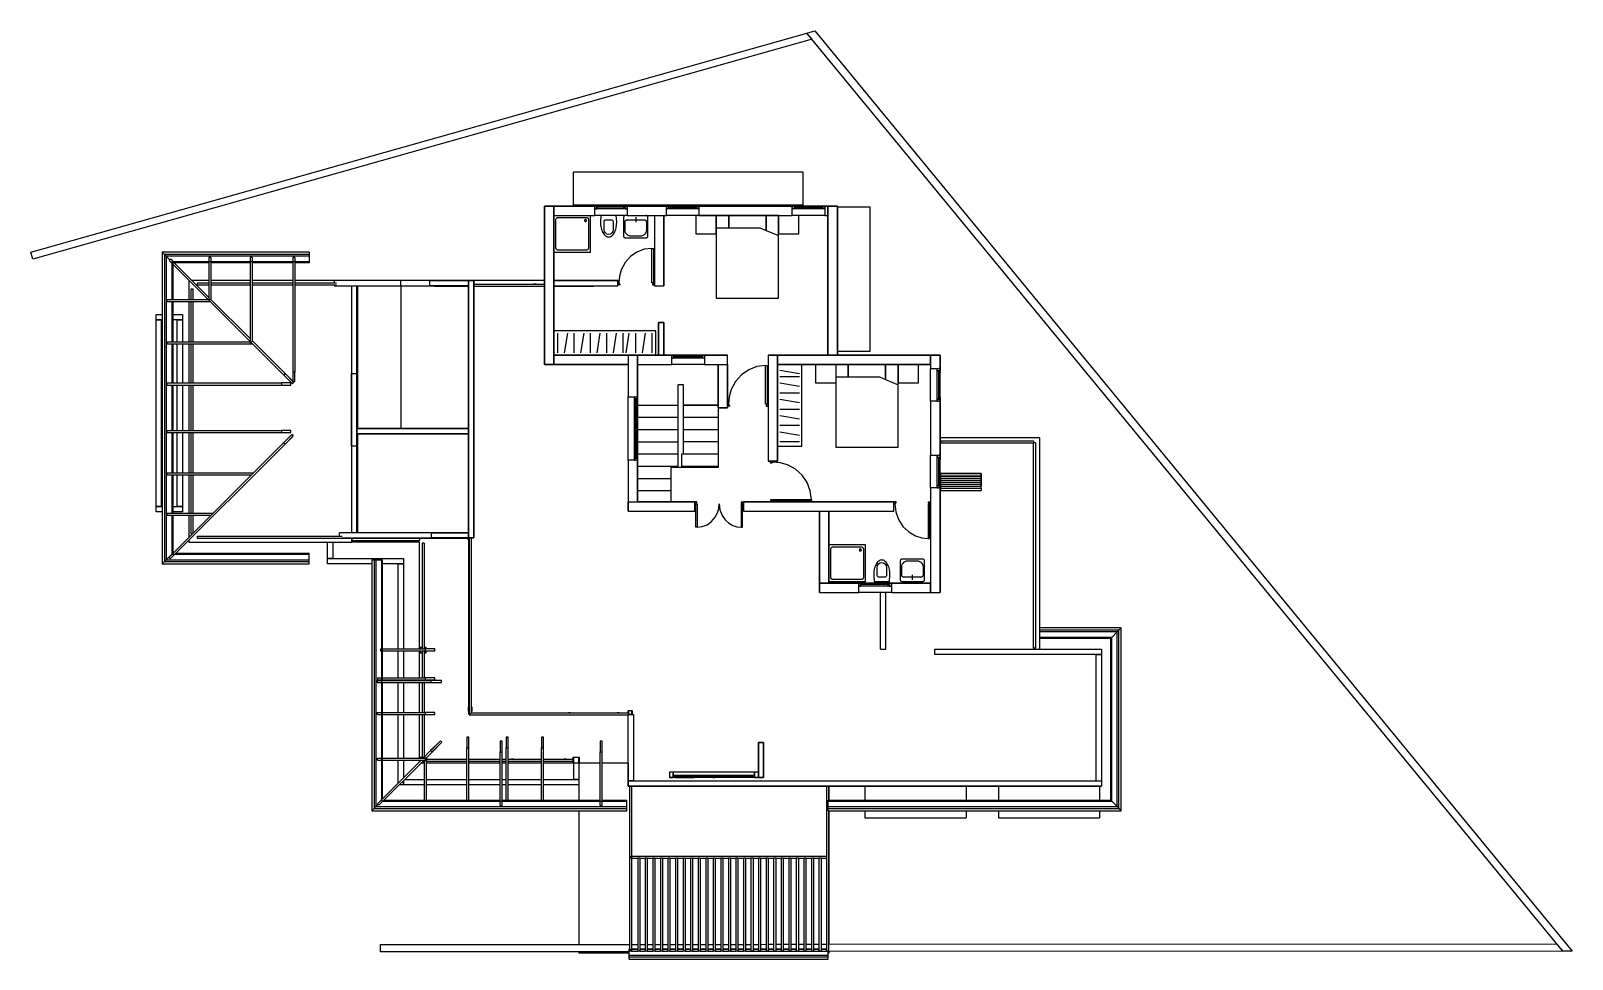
# Model space of a CAD drawing. Header units: metres. Extents: x -44 to 713, y -389 to 67.
import ezdxf

# ---------------------------------------------------------------- set-up
doc = ezdxf.new("R2010")
doc.units = ezdxf.units.M

msp = doc.modelspace()

# ---------------------------------------------------------------- linework, layer by layer
for p, q in [((-43.99, -42.05), (337.18, 65.56)), ((339.68, 62.52), (-43.01, -45.51)), ((337.18, 65.56), (340.96, 66.62)), ((337.18, 65.56), (339.68, 62.52)), ((708.29, -385.34), (337.18, 65.56)), ((340.96, 66.62), (712.95, -385.34)), ((335.32, -2.82), (222.45, -2.82)), ((222.45, -18.94), (222.45, -2.82)), ((335.32, -18.94), (335.32, -2.82)), ((208.28, -19.43), (208.28, -56.03)), ((208.28, -19.43), (212.88, -19.43)), ((208.28, -97.23), (208.28, -19.43)), ((212.88, -19.43), (212.88, -97.23)), ((212.88, -19.43), (232.94, -19.43)), ((212.88, -24.03), (212.88, -19.43)), ((335.32, -18.94), (222.45, -18.94)), ((233.94, -19.43), (232.94, -19.43)), ((248.94, -19.43), (232.94, -19.43)), ((232.94, -19.43), (232.94, -20.83)), ((232.94, -19.43), (232.94, -19.43)), ((233.94, -19.43), (232.94, -19.43)), ((232.94, -24.03), (232.94, -19.43)), ((232.94, -20.48), (232.94, -19.43)), ((233.21, -19.43), (232.94, -19.43)), ((232.94, -20.83), (232.94, -20.48)), ((232.94, -20.83), (233.94, -20.83)), ((233.74, -20.83), (232.94, -20.83)), ((233.94, -19.43), (233.21, -19.43)), ((233.74, -20.83), (233.94, -20.83)), ((233.94, -19.43), (234.94, -19.43)), ((233.94, -20.03), (233.94, -19.43)), ((233.94, -20.83), (233.94, -19.43)), ((233.94, -19.43), (233.94, -20.03)), ((233.94, -19.43), (233.94, -19.9)), ((234.79, -19.43), (233.94, -19.43)), ((233.94, -19.43), (233.94, -19.73)), ((233.94, -19.73), (233.94, -20.83)), ((233.94, -19.9), (233.94, -20.03)), ((234.94, -20.03), (233.94, -20.03)), ((233.94, -20.83), (233.94, -20.03)), ((233.94, -20.03), (234.17, -20.03)), ((247.94, -20.83), (233.94, -20.83)), ((234.94, -20.03), (234.17, -20.03)), ((234.79, -19.43), (234.94, -19.43)), ((246.94, -19.43), (234.94, -19.43)), ((234.94, -19.43), (234.94, -20.03)), ((234.94, -19.43), (234.94, -20.03)), ((234.94, -19.93), (234.94, -19.43)), ((234.94, -19.81), (234.94, -19.61)), ((234.94, -19.61), (246.94, -19.61)), ((234.94, -19.61), (234.94, -19.81)), ((234.94, -19.61), (246.94, -19.61)), ((234.94, -19.64), (234.94, -19.61)), ((244.94, -19.61), (234.94, -19.61)), ((234.94, -19.64), (234.94, -19.81)), ((234.94, -19.81), (246.94, -19.81)), ((234.94, -19.93), (234.94, -20.03)), ((246.94, -20.03), (234.94, -20.03)), ((244.94, -19.61), (246.94, -19.61)), ((246.94, -19.43), (246.94, -20.03)), ((246.94, -19.43), (246.94, -20.03)), ((246.94, -19.43), (247.94, -19.43)), ((246.94, -19.53), (246.94, -19.43)), ((247.1, -19.43), (246.94, -19.43)), ((246.94, -19.53), (246.94, -20.03)), ((246.94, -19.61), (246.94, -19.81)), ((246.94, -19.61), (246.94, -19.81)), ((246.94, -19.78), (246.94, -19.61)), ((246.94, -19.78), (246.94, -19.81)), ((247.94, -20.03), (246.94, -20.03)), ((246.94, -20.03), (247.94, -20.03)), ((247.1, -20.03), (246.94, -20.03)), ((247.1, -19.43), (247.94, -19.43)), ((247.94, -20.03), (247.1, -20.03)), ((247.94, -20.03), (247.94, -19.43)), ((247.94, -19.43), (247.94, -20.03)), ((247.94, -20.83), (247.94, -19.43)), ((248.94, -19.43), (247.94, -19.43)), ((248.94, -19.43), (247.94, -19.43)), ((247.94, -19.9), (247.94, -19.43)), ((247.94, -20.53), (247.94, -19.43)), ((248.14, -19.43), (247.94, -19.43)), ((247.94, -19.9), (247.94, -20.03)), ((247.94, -20.83), (247.94, -20.03)), ((247.94, -20.53), (247.94, -20.83)), ((247.94, -20.83), (248.94, -20.83)), ((248.94, -20.83), (247.94, -20.83)), ((247.94, -20.83), (248.14, -20.83)), ((248.14, -19.43), (248.94, -19.43)), ((248.94, -20.83), (248.14, -20.83)), ((248.94, -20.83), (248.94, -19.43)), ((248.94, -19.43), (248.94, -19.43)), ((248.94, -19.43), (268.13, -19.43)), ((248.94, -19.43), (248.94, -24.03)), ((248.94, -19.43), (248.94, -19.78)), ((248.94, -20.83), (248.94, -19.78)), ((268.13, -19.43), (269.13, -19.43)), ((284.13, -19.43), (268.13, -19.43)), ((268.13, -20.83), (268.13, -19.43)), ((268.13, -24.03), (268.13, -19.43)), ((284.13, -19.43), (268.13, -19.43)), ((268.61, -19.43), (268.13, -19.43)), ((268.13, -19.43), (268.13, -20.08)), ((268.13, -20.83), (268.13, -20.08)), ((269.13, -20.83), (268.13, -20.83)), ((284.13, -20.83), (268.13, -20.83)), ((268.13, -20.83), (268.61, -20.83)), ((269.13, -19.43), (268.61, -19.43)), ((269.13, -20.83), (268.61, -20.83)), ((270.13, -19.43), (269.13, -19.43)), ((269.13, -20.03), (269.13, -19.43)), ((269.13, -19.43), (269.13, -20.83)), ((269.13, -19.43), (269.13, -20.03)), ((269.6, -19.43), (269.13, -19.43)), ((269.13, -19.43), (269.13, -19.75)), ((269.13, -19.43), (269.13, -20.19)), ((269.13, -20.03), (269.13, -19.75)), ((269.13, -20.03), (270.13, -20.03)), ((269.13, -20.03), (283.13, -20.03)), ((269.13, -20.03), (269.13, -20.83)), ((269.6, -20.03), (269.13, -20.03)), ((269.13, -20.83), (269.13, -20.19)), ((283.13, -20.83), (269.13, -20.83)), ((269.6, -19.43), (270.13, -19.43)), ((270.13, -20.03), (269.6, -20.03)), ((282.13, -19.43), (270.13, -19.43)), ((270.13, -20.03), (270.13, -19.43)), ((270.13, -19.61), (270.13, -19.43)), ((270.13, -19.43), (270.13, -19.7)), ((270.13, -19.61), (282.13, -19.61)), ((270.13, -19.61), (270.13, -19.81)), ((270.13, -19.61), (276.67, -19.61)), ((270.13, -19.61), (270.13, -19.72)), ((270.13, -20.03), (270.13, -19.7)), ((270.13, -19.81), (270.13, -19.72)), ((270.13, -19.81), (282.13, -19.81)), ((270.13, -20.03), (270.13, -19.81)), ((282.13, -20.03), (270.13, -20.03)), ((282.13, -19.61), (276.67, -19.61)), ((282.13, -19.43), (282.13, -19.61)), ((282.13, -20.03), (282.13, -19.43)), ((283.13, -19.43), (282.13, -19.43)), ((282.13, -19.43), (282.65, -19.43)), ((282.13, -19.43), (282.13, -19.76)), ((282.13, -19.61), (282.13, -19.81)), ((282.13, -19.61), (282.13, -19.7)), ((282.13, -19.81), (282.13, -19.7)), ((282.13, -20.03), (282.13, -19.76)), ((282.13, -19.81), (282.13, -20.03)), ((282.13, -20.03), (283.13, -20.03)), ((282.65, -20.03), (282.13, -20.03)), ((282.65, -19.43), (283.13, -19.43)), ((282.65, -20.03), (283.13, -20.03)), ((283.13, -20.03), (283.13, -19.43)), ((283.13, -20.03), (283.13, -19.43)), ((283.13, -19.43), (283.13, -20.83)), ((283.13, -19.43), (284.13, -19.43)), ((283.65, -19.43), (283.13, -19.43)), ((283.13, -19.43), (283.13, -19.7)), ((283.13, -19.43), (283.13, -20.07)), ((283.13, -20.03), (283.13, -19.7)), ((283.13, -20.83), (283.13, -20.03)), ((283.13, -20.83), (283.13, -20.07)), ((284.13, -20.83), (283.13, -20.83)), ((283.65, -20.83), (283.13, -20.83)), ((283.65, -19.43), (284.13, -19.43)), ((284.13, -20.83), (283.65, -20.83)), ((284.13, -19.43), (284.13, -20.83)), ((284.13, -19.43), (284.13, -24.03)), ((284.13, -19.43), (329.97, -19.43)), ((284.13, -19.43), (284.13, -20.18)), ((284.13, -20.83), (284.13, -20.18)), ((329.97, -19.43), (330.97, -19.43)), ((345.97, -19.43), (329.97, -19.43)), ((329.97, -20.83), (329.97, -19.43)), ((329.97, -24.03), (329.97, -19.43)), ((345.97, -19.43), (329.97, -19.43)), ((330.45, -19.43), (329.97, -19.43)), ((329.97, -19.43), (329.97, -20.08)), ((329.97, -20.83), (329.97, -20.08)), ((330.97, -20.83), (329.97, -20.83)), ((345.97, -20.83), (329.97, -20.83)), ((329.97, -20.83), (330.45, -20.83)), ((330.97, -19.43), (330.45, -19.43)), ((330.97, -20.83), (330.45, -20.83)), ((331.97, -19.43), (330.97, -19.43)), ((330.97, -20.03), (330.97, -19.43)), ((330.97, -19.43), (330.97, -20.83)), ((330.97, -19.43), (330.97, -20.03)), ((331.45, -19.43), (330.97, -19.43)), ((330.97, -19.43), (330.97, -19.75)), ((330.97, -19.43), (330.97, -20.19)), ((330.97, -20.03), (330.97, -19.75)), ((330.97, -20.03), (331.97, -20.03)), ((330.97, -20.03), (344.97, -20.03)), ((330.97, -20.03), (330.97, -20.83)), ((331.45, -20.03), (330.97, -20.03)), ((330.97, -20.83), (330.97, -20.19)), ((344.97, -20.83), (330.97, -20.83)), ((331.45, -19.43), (331.97, -19.43)), ((331.97, -20.03), (331.45, -20.03)), ((343.97, -19.43), (331.97, -19.43)), ((331.97, -20.03), (331.97, -19.43)), ((331.97, -19.61), (331.97, -19.43)), ((331.97, -19.43), (331.97, -19.7)), ((331.97, -19.61), (343.97, -19.61)), ((331.97, -19.61), (331.97, -19.81)), ((331.97, -19.61), (338.52, -19.61)), ((331.97, -19.61), (331.97, -19.72)), ((331.97, -20.03), (331.97, -19.7)), ((331.97, -19.81), (331.97, -19.72)), ((331.97, -19.81), (343.97, -19.81)), ((331.97, -20.03), (331.97, -19.81)), ((343.97, -20.03), (331.97, -20.03)), ((343.97, -19.61), (338.52, -19.61)), ((343.97, -19.43), (343.97, -19.61)), ((343.97, -20.03), (343.97, -19.43)), ((344.97, -19.43), (343.97, -19.43)), ((343.97, -19.43), (344.49, -19.43)), ((343.97, -19.43), (343.97, -19.76)), ((343.97, -19.61), (343.97, -19.81)), ((343.97, -19.61), (343.97, -19.7)), ((343.97, -19.81), (343.97, -19.7)), ((343.97, -20.03), (343.97, -19.76)), ((343.97, -19.81), (343.97, -20.03)), ((343.97, -20.03), (344.97, -20.03)), ((344.49, -20.03), (343.97, -20.03)), ((344.49, -19.43), (344.97, -19.43)), ((344.49, -20.03), (344.97, -20.03)), ((344.97, -20.03), (344.97, -19.43)), ((344.97, -20.03), (344.97, -19.43)), ((344.97, -19.43), (344.97, -20.83)), ((344.97, -19.43), (345.97, -19.43)), ((345.49, -19.43), (344.97, -19.43)), ((344.97, -19.43), (344.97, -19.7)), ((344.97, -19.43), (344.97, -20.07)), ((344.97, -20.03), (344.97, -19.7)), ((344.97, -20.83), (344.97, -20.03)), ((344.97, -20.83), (344.97, -20.07)), ((345.97, -20.83), (344.97, -20.83)), ((345.49, -20.83), (344.97, -20.83)), ((345.49, -19.43), (345.97, -19.43)), ((345.97, -20.83), (345.49, -20.83)), ((345.97, -19.43), (345.97, -20.83)), ((345.97, -19.43), (347.48, -19.43)), ((345.97, -19.43), (345.97, -24.03)), ((345.97, -19.43), (345.97, -20.18)), ((345.97, -20.83), (345.97, -20.18)), ((347.48, -19.43), (347.48, -19.43)), ((347.48, -19.43), (352.08, -19.43)), ((347.48, -92.63), (347.48, -19.43)), ((347.48, -24.03), (347.48, -19.43)), ((352.08, -19.43), (352.08, -92.63)), ((352.08, -92.63), (352.08, -21.22)), ((352.13, -90.63), (352.13, -19.82)), ((352.13, -19.82), (368.25, -19.82)), ((368.25, -90.63), (368.25, -19.82)), ((212.88, -24.03), (232.94, -24.03)), ((213.88, -26.03), (213.91, -25.81)), ((213.88, -40.03), (213.88, -26.03)), ((213.91, -25.81), (213.98, -25.6)), ((213.98, -25.6), (214.1, -25.41)), ((214.1, -25.41), (214.26, -25.25)), ((214.26, -25.25), (214.45, -25.13)), ((214.45, -25.13), (214.66, -25.05)), ((214.66, -25.05), (214.88, -25.03)), ((214.88, -25.03), (228.88, -25.03)), ((227.92, -26.34), (227.88, -26.53)), ((227.88, -26.53), (227.92, -26.72)), ((228.03, -26.18), (227.92, -26.34)), ((227.92, -26.72), (228.03, -26.88)), ((228.19, -26.07), (228.03, -26.18)), ((228.03, -26.88), (228.19, -26.99)), ((228.38, -26.03), (228.19, -26.07)), ((228.19, -26.99), (228.38, -27.03)), ((228.57, -26.07), (228.38, -26.03)), ((228.38, -27.03), (228.57, -26.99)), ((228.73, -26.18), (228.57, -26.07)), ((228.57, -26.99), (228.73, -26.88)), ((228.84, -26.34), (228.73, -26.18)), ((228.73, -26.88), (228.84, -26.72)), ((228.88, -26.53), (228.84, -26.34)), ((228.84, -26.72), (228.88, -26.53)), ((228.88, -25.03), (229.1, -25.05)), ((229.1, -25.05), (229.31, -25.13)), ((229.31, -25.13), (229.5, -25.25)), ((229.5, -25.25), (229.66, -25.41)), ((229.66, -25.41), (229.78, -25.6)), ((229.78, -25.6), (229.85, -25.81)), ((229.85, -25.81), (229.88, -26.03)), ((229.88, -26.03), (229.88, -40.03)), ((230.88, -42.03), (230.88, -24.03)), ((248.94, -24.03), (232.94, -24.03)), ((236, -24.03), (235.75, -27.21)), ((235.75, -27.21), (235.82, -28.66)), ((235.82, -28.66), (236.05, -30.05)), ((243.49, -24.03), (236, -24.03)), ((236.05, -30.05), (236.22, -30.71)), ((237.53, -26.82), (237.61, -26.51)), ((237.53, -30.98), (237.53, -26.82)), ((237.61, -26.51), (237.83, -26.29)), ((237.83, -26.29), (238.14, -26.21)), ((238.14, -26.21), (241.35, -26.21)), ((241.35, -26.21), (241.66, -26.29)), ((241.66, -26.29), (241.88, -26.51)), ((241.88, -26.51), (241.97, -26.82)), ((241.97, -26.82), (241.97, -30.98)), ((243.27, -30.71), (243.44, -30.05)), ((243.44, -30.05), (243.67, -28.66)), ((243.75, -27.21), (243.49, -24.03)), ((243.67, -28.66), (243.75, -27.21)), ((247.09, -24.81), (247.06, -25.03)), ((247.06, -25.03), (247.06, -34.03)), ((247.06, -25.03), (247.06, -34.03)), ((247.16, -24.6), (247.09, -24.81)), ((247.28, -24.41), (247.16, -24.6)), ((247.44, -24.25), (247.28, -24.41)), ((247.63, -24.13), (247.44, -24.25)), ((247.84, -24.05), (247.63, -24.13)), ((247.69, -27.12), (247.66, -27.34)), ((247.66, -27.34), (247.66, -31.04)), ((247.66, -27.34), (247.66, -31.04)), ((247.76, -26.91), (247.69, -27.12)), ((247.88, -26.72), (247.76, -26.91)), ((248.06, -24.03), (247.84, -24.05)), ((248.04, -26.56), (247.88, -26.72)), ((248.23, -26.44), (248.04, -26.56)), ((248.44, -26.36), (248.23, -26.44)), ((248.66, -26.34), (248.44, -26.36)), ((257.46, -26.34), (248.66, -26.34)), ((248.94, -24.03), (268.13, -24.03)), ((253.06, -24.85), (253.06, -27.25)), ((257.68, -26.36), (257.46, -26.34)), ((257.89, -26.44), (257.68, -26.36)), ((258.08, -26.56), (257.89, -26.44)), ((258.28, -24.05), (258.06, -24.03)), ((258.24, -26.72), (258.08, -26.56)), ((258.36, -26.91), (258.24, -26.72)), ((258.5, -24.13), (258.28, -24.05)), ((258.44, -27.12), (258.36, -26.91)), ((258.46, -27.34), (258.44, -27.12)), ((258.46, -31.04), (258.46, -27.34)), ((258.68, -24.25), (258.5, -24.13)), ((258.84, -24.41), (258.68, -24.25)), ((258.96, -24.6), (258.84, -24.41)), ((259.04, -24.81), (258.96, -24.6)), ((259.06, -25.03), (259.04, -24.81)), ((259.06, -34.03), (259.06, -25.03)), ((262.24, -24.03), (266.84, -24.03)), ((262.24, -24.03), (262.24, -58.63)), ((266.84, -24.03), (266.84, -58.63)), ((284.13, -24.03), (268.13, -24.03)), ((282.62, -24.03), (282.62, -33.03)), ((292.62, -24.03), (282.62, -24.03)), ((284.13, -24.03), (329.97, -24.03)), ((292.62, -24.03), (292.62, -64.63)), ((323.22, -24.03), (292.62, -24.03)), ((292.62, -33.03), (292.62, -24.03)), ((292.62, -30.12), (298.74, -30.12)), ((298.74, -24.03), (298.74, -30.12)), ((298.74, -30.12), (298.74, -24.03)), ((298.74, -30.12), (314.04, -30.12)), ((314.04, -30.12), (317.1, -31.39)), ((317.1, -24.03), (317.1, -31.39)), ((317.1, -31.39), (317.1, -24.03)), ((323.22, -64.63), (323.22, -24.03)), ((323.22, -24.03), (323.22, -33.03)), ((345.97, -24.03), (329.97, -24.03)), ((333.22, -33.03), (333.22, -24.03)), ((345.97, -24.03), (347.48, -24.03)), ((236.22, -30.71), (236.42, -31.33)), ((236.42, -31.33), (236.66, -31.92)), ((236.66, -31.92), (236.92, -32.46)), ((236.92, -32.46), (237.21, -32.95)), ((237.21, -32.95), (237.52, -33.38)), ((237.52, -33.38), (237.86, -33.75)), ((237.7, -31.88), (237.53, -30.98)), ((238.18, -32.64), (237.7, -31.88)), ((237.86, -33.75), (238.22, -34.06)), ((238.9, -33.15), (238.18, -32.64)), ((238.22, -34.06), (238.59, -34.31)), ((238.59, -34.31), (238.97, -34.49)), ((239.75, -33.33), (238.9, -33.15)), ((238.97, -34.49), (239.35, -34.59)), ((239.35, -34.59), (239.75, -34.63)), ((240.6, -33.15), (239.75, -33.33)), ((239.75, -34.63), (240.14, -34.59)), ((240.14, -34.59), (240.53, -34.49)), ((240.53, -34.49), (240.91, -34.31)), ((241.31, -32.64), (240.6, -33.15)), ((240.91, -34.31), (241.28, -34.06)), ((241.28, -34.06), (241.63, -33.75)), ((241.8, -31.88), (241.31, -32.64)), ((241.63, -33.75), (241.97, -33.38)), ((241.97, -30.98), (241.8, -31.88)), ((241.97, -33.38), (242.28, -32.95)), ((242.28, -32.95), (242.57, -32.46)), ((242.57, -32.46), (242.84, -31.92)), ((242.84, -31.92), (243.07, -31.33)), ((243.07, -31.33), (243.27, -30.71)), ((247.06, -34.03), (247.09, -34.25)), ((247.09, -34.25), (247.16, -34.46)), ((247.16, -34.46), (247.28, -34.65)), ((247.28, -34.65), (247.44, -34.81)), ((247.44, -34.81), (247.63, -34.93)), ((247.63, -34.93), (247.84, -35)), ((247.66, -31.04), (247.74, -31.71)), ((247.74, -31.71), (247.96, -32.34)), ((247.84, -35), (248.06, -35.03)), ((247.96, -32.34), (248.31, -32.91)), ((248.06, -35.03), (258.06, -35.03)), ((248.31, -32.91), (248.79, -33.38)), ((248.79, -33.38), (249.36, -33.74)), ((249.36, -33.74), (249.99, -33.96)), ((249.99, -33.96), (250.66, -34.04)), ((250.66, -34.04), (255.46, -34.04)), ((255.46, -34.04), (256.13, -33.96)), ((256.13, -33.96), (256.76, -33.74)), ((256.76, -33.74), (257.33, -33.38)), ((257.33, -33.38), (257.81, -32.91)), ((257.81, -32.91), (258.16, -32.34)), ((258.06, -35.03), (258.28, -35)), ((258.16, -32.34), (258.39, -31.71)), ((258.28, -35), (258.5, -34.93)), ((258.39, -31.71), (258.46, -31.04)), ((258.5, -34.93), (258.68, -34.81)), ((258.68, -34.81), (258.84, -34.65)), ((258.84, -34.65), (258.96, -34.46)), ((258.96, -34.46), (259.04, -34.25)), ((259.04, -34.25), (259.06, -34.03)), ((282.62, -33.03), (292.62, -33.03)), ((317.1, -31.39), (323.22, -33.92)), ((323.22, -33.03), (333.22, -33.03)), ((-43.01, -45.51), (-43.99, -42.05)), ((92.65, -42.08), (20.54, -42.08)), ((20.54, -42.08), (21.67, -43.22)), ((20.54, -42.08), (20.54, -195.04)), ((20.54, -42.08), (20.54, -42.08)), ((21.14, -42.69), (21.14, -42.69)), ((21.15, -42.69), (21.15, -42.69)), ((21.5, -43.04), (22.53, -44.07)), ((92.65, -43.22), (21.67, -43.22)), ((21.67, -43.22), (21.67, -193.91)), ((21.67, -43.22), (21.67, -43.22)), ((22.53, -44.07), (24.31, -45.85)), ((92.65, -44.07), (22.53, -44.07)), ((22.53, -44.07), (22.53, -193.05)), ((43.45, -44.72), (43.45, -46.77)), ((44.45, -44.72), (43.45, -44.72)), ((44.45, -44.72), (44.45, -46.77)), ((63.68, -44.72), (63.68, -46.77)), ((64.68, -44.72), (63.68, -44.72)), ((64.68, -44.72), (64.68, -46.77)), ((84.6, -44.72), (84.6, -46.77)), ((85.6, -44.72), (84.6, -44.72)), ((85.6, -44.72), (85.6, -46.77)), ((92.65, -42.08), (92.65, -43.22)), ((92.65, -43.22), (92.65, -44.07)), ((92.65, -44.07), (92.65, -46.77)), ((212.88, -42.03), (230.88, -42.03)), ((213.91, -40.25), (213.88, -40.03)), ((213.98, -40.46), (213.91, -40.25)), ((214.1, -40.65), (213.98, -40.46)), ((214.26, -40.81), (214.1, -40.65)), ((214.45, -40.93), (214.26, -40.81)), ((214.66, -41), (214.45, -40.93)), ((214.88, -41.03), (214.66, -41)), ((228.88, -41.03), (214.88, -41.03)), ((228.88, -41.03), (214.88, -41.03)), ((229.1, -41), (228.88, -41.03)), ((229.31, -40.93), (229.1, -41)), ((229.5, -40.81), (229.31, -40.93)), ((229.66, -40.65), (229.5, -40.81)), ((229.78, -40.46), (229.66, -40.65)), ((229.85, -40.25), (229.78, -40.46)), ((229.88, -40.03), (229.85, -40.25)), ((250.46, -44.25), (247.85, -47.18)), ((253.64, -42.03), (250.46, -44.25)), ((257.24, -40.64), (253.64, -42.03)), ((261.04, -40.17), (257.24, -40.64)), ((261.04, -40.17), (261.74, -40.17)), ((261.04, -57.17), (261.04, -40.17)), ((261.74, -40.17), (261.74, -57.17)), ((24.69, -45.47), (23.98, -46.17)), ((23.98, -46.17), (25.23, -47.43)), ((24.69, -45.47), (25.99, -46.77)), ((92.65, -46.77), (25.23, -46.77)), ((25.23, -46.77), (25.67, -47.21)), ((25.23, -46.77), (25.23, -65.29)), ((43.45, -47.21), (25.67, -47.21)), ((25.67, -47.21), (25.67, -65.29)), ((25.67, -47.21), (25.67, -47.21)), ((25.67, -47.87), (43.1, -65.29)), ((26.43, -47.21), (43.45, -64.23)), ((43.45, -46.82), (43.45, -65.95)), ((44.45, -46.82), (44.45, -64.95)), ((63.68, -47.21), (44.45, -47.21)), ((63.68, -46.82), (63.68, -86.77)), ((64.68, -46.82), (64.68, -85.77)), ((84.6, -47.21), (64.68, -47.21)), ((84.6, -46.82), (84.6, -100.92)), ((85.6, -46.82), (85.6, -100.92)), ((92.65, -47.21), (85.6, -47.21)), ((92.65, -46.77), (92.65, -47.21)), ((245.98, -50.67), (245.06, -53.86)), ((247.85, -47.18), (245.98, -50.67)), ((33.68, -56.03), (33.68, -65.29)), ((33.83, -56.03), (33.68, -56.03)), ((34.68, -60.03), (35.68, -60.03)), ((34.68, -65.29), (34.68, -60.03)), ((43.45, -56.03), (35.25, -56.03)), ((35.68, -65.29), (35.68, -60.03)), ((37.68, -57.03), (37.68, -58.03)), ((37.68, -57.03), (43.45, -57.03)), ((37.68, -58.03), (43.45, -58.03)), ((63.68, -56.03), (44.45, -56.03)), ((44.45, -57.03), (63.68, -57.03)), ((44.45, -58.03), (63.68, -58.03)), ((84.6, -56.03), (64.68, -56.03)), ((64.68, -57.03), (84.6, -57.03)), ((64.68, -58.03), (84.6, -58.03)), ((104.91, -56.03), (85.6, -56.03)), ((85.6, -57.03), (106.17, -57.03)), ((85.6, -58.03), (106.17, -58.03)), ((104.91, -56.03), (104.91, -57.03)), ((137.68, -56.03), (104.91, -56.03)), ((104.91, -58.03), (104.91, -58.63)), ((104.91, -58.63), (137.68, -58.63)), ((113.48, -58.63), (113.48, -101.8)), ((116.08, -101.8), (116.08, -58.63)), ((116.08, -59.83), (116.68, -59.83)), ((116.68, -60.03), (116.08, -60.03)), ((116.08, -60.03), (116.68, -60.03)), ((116.68, -60.03), (116.68, -58.63)), ((116.68, -128.66), (116.68, -60.03)), ((116.68, -128.66), (116.68, -60.03)), ((137.68, -56.03), (137.68, -56.03)), ((208.28, -56.03), (137.68, -56.03)), ((137.68, -56.03), (137.68, -56.03)), ((137.68, -56.03), (137.68, -56.03)), ((137.68, -58.63), (137.68, -56.03)), ((137.68, -56.03), (137.68, -56.03)), ((151.86, -56.03), (137.68, -56.03)), ((137.68, -58.63), (137.68, -128.66)), ((137.68, -58.63), (151.86, -58.63)), ((151.86, -56.03), (170.96, -56.03)), ((151.86, -56.03), (151.86, -58.63)), ((170.96, -58.63), (151.86, -58.63)), ((154.26, -58.74), (154.38, -58.63)), ((154.26, -58.74), (170.96, -58.74)), ((170.96, -56.03), (170.96, -58.63)), ((170.96, -56.03), (173.56, -56.03)), ((170.96, -182.38), (170.96, -56.03)), ((208.28, -56.03), (173.56, -56.03)), ((173.56, -56.03), (173.56, -182.38)), ((173.56, -57.74), (208.28, -57.74)), ((173.56, -58.74), (208.28, -58.74)), ((203.02, -57.74), (203.02, -57.74)), ((204.02, -57.74), (203.02, -57.74)), ((204.02, -57.74), (204.02, -57.74)), ((212.88, -56.03), (244.24, -56.03)), ((212.88, -58.63), (212.88, -56.03)), ((212.88, -58.63), (244.24, -58.63)), ((212.88, -58.74), (232.26, -58.74)), ((232.26, -58.63), (232.26, -58.74)), ((244.24, -56.03), (244.24, -58.63)), ((244.24, -57.17), (244.74, -57.17)), ((245.24, -58.17), (244.24, -58.17)), ((245.06, -53.86), (244.74, -57.17)), ((244.74, -57.17), (244.74, -57.67)), ((244.74, -57.67), (245.24, -57.67)), ((245.24, -57.67), (245.24, -58.17)), ((261.74, -57.17), (261.04, -57.17)), ((261.24, -57.67), (261.24, -58.17)), ((261.74, -57.67), (261.24, -57.67)), ((261.24, -58.17), (262.24, -58.17)), ((261.74, -57.17), (261.74, -57.67)), ((262.24, -57.17), (261.74, -57.17)), ((262.24, -58.63), (266.84, -58.63)), ((22.87, -65.29), (43.1, -65.29)), ((22.87, -65.29), (22.87, -66.29)), ((22.87, -66.29), (44.1, -66.29)), ((25.23, -66.29), (25.23, -86.12)), ((25.67, -66.29), (25.67, -86.12)), ((33.68, -66.29), (33.68, -86.12)), ((34.68, -86.12), (34.68, -66.29)), ((35.68, -86.12), (35.68, -66.29)), ((43.1, -65.29), (43.45, -65.64)), ((44.45, -64.95), (43.45, -65.95)), ((43.6, -65.8), (44.1, -66.29)), ((44.1, -66.29), (63.68, -85.88)), ((44.31, -65.09), (63.68, -84.47)), ((292.62, -64.63), (323.22, -64.63)), ((17.48, -72.6), (20.54, -72.6)), ((17.48, -75.2), (17.48, -72.6)), ((20.54, -75.2), (17.48, -75.2)), ((17.48, -75.2), (20.08, -75.2)), ((17.48, -166.95), (17.48, -75.2)), ((20.08, -75.2), (20.08, -166.95)), ((25.67, -72.6), (30.52, -72.6)), ((30.52, -75.2), (25.67, -75.2)), ((27.92, -75.2), (30.52, -75.2)), ((27.92, -86.12), (27.92, -75.2)), ((30.52, -72.6), (30.52, -75.2)), ((30.52, -75.2), (30.52, -86.12)), ((262.88, -80.63), (212.88, -80.63)), ((214.88, -91.43), (214.88, -81.83)), ((218.08, -91.43), (219.68, -81.83)), ((222.88, -91.43), (222.88, -81.83)), ((226.08, -91.43), (227.68, -81.83)), ((230.88, -91.43), (230.88, -81.83)), ((234.08, -91.43), (235.68, -81.83)), ((238.88, -91.43), (238.88, -81.83)), ((242.08, -91.43), (243.68, -81.83)), ((246.88, -91.43), (246.88, -81.83)), ((248.32, -91.43), (249.92, -81.83)), ((253.12, -91.43), (253.12, -81.83)), ((256.32, -91.43), (257.92, -81.83)), ((261.12, -91.43), (261.12, -81.83)), ((262.88, -92.63), (262.88, -80.63)), ((264.24, -76.63), (266.84, -76.63)), ((264.24, -92.63), (264.24, -76.63)), ((266.84, -76.63), (266.84, -92.63)), ((22.87, -86.12), (63.68, -86.12)), ((22.87, -86.12), (22.87, -87.12)), ((22.87, -87.12), (64.92, -87.12)), ((25.23, -87.12), (25.23, -106.29)), ((25.67, -87.12), (25.67, -106.29)), ((27.92, -106.29), (27.92, -87.12)), ((30.52, -87.12), (30.52, -106.29)), ((33.68, -87.12), (33.68, -106.29)), ((34.68, -106.29), (34.68, -87.12)), ((35.68, -106.29), (35.68, -87.12)), ((64.68, -85.77), (63.68, -86.77)), ((64.13, -86.32), (64.92, -87.12)), ((64.68, -85.47), (80.91, -101.69)), ((64.92, -87.12), (80.21, -102.4)), ((352.13, -90.63), (368.25, -90.63)), ((212.88, -97.23), (208.28, -97.23)), ((212.88, -92.63), (249.3, -92.63)), ((212.88, -97.23), (212.88, -92.63)), ((249.3, -97.23), (212.88, -97.23)), ((249.3, -92.63), (249.3, -97.23)), ((249.3, -92.63), (249.3, -113.13)), ((249.3, -92.63), (253.9, -92.63)), ((253.9, -92.63), (253.9, -92.63)), ((253.9, -92.63), (270.78, -92.63)), ((253.9, -97.23), (253.9, -92.63)), ((253.9, -92.63), (253.9, -113.13)), ((253.9, -97.23), (270.78, -97.23)), ((254, -164.63), (254, -97.23)), ((266.84, -92.63), (264.24, -92.63)), ((286.78, -92.63), (270.78, -92.63)), ((270.78, -97.23), (270.78, -92.63)), ((270.78, -92.63), (271.78, -92.63)), ((286.78, -92.63), (270.78, -92.63)), ((270.78, -94.03), (270.78, -92.63)), ((271.42, -92.63), (270.78, -92.63)), ((270.78, -92.63), (270.78, -93.49)), ((270.78, -94.03), (270.78, -93.49)), ((271.78, -94.03), (270.78, -94.03)), ((286.78, -94.03), (270.78, -94.03)), ((270.78, -94.03), (271.42, -94.03)), ((286.78, -97.23), (270.78, -97.23)), ((271.78, -92.63), (271.42, -92.63)), ((271.78, -94.03), (271.42, -94.03)), ((272.78, -92.63), (271.78, -92.63)), ((271.78, -93.23), (271.78, -92.63)), ((271.78, -92.63), (271.78, -94.03)), ((271.78, -92.63), (271.78, -93.23)), ((272.44, -92.63), (271.78, -92.63)), ((271.78, -92.63), (271.78, -92.86)), ((271.78, -92.63), (271.78, -93.16)), ((271.78, -93.23), (271.78, -92.86)), ((271.78, -94.03), (271.78, -93.16)), ((271.78, -93.23), (272.78, -93.23)), ((271.78, -93.23), (285.78, -93.23)), ((271.78, -93.23), (271.78, -94.03)), ((272.44, -93.23), (271.78, -93.23)), ((285.78, -94.03), (271.78, -94.03)), ((272.44, -92.63), (272.78, -92.63)), ((272.78, -93.23), (272.44, -93.23)), ((284.78, -92.63), (272.78, -92.63)), ((272.78, -93.23), (272.78, -92.63)), ((272.78, -92.81), (272.78, -92.63)), ((272.78, -92.63), (272.78, -93.01)), ((272.78, -92.81), (284.78, -92.81)), ((272.78, -92.81), (272.78, -93.01)), ((272.78, -92.81), (277.15, -92.81)), ((272.78, -92.81), (272.78, -92.88)), ((272.78, -93.01), (272.78, -92.88)), ((272.78, -93.01), (284.78, -93.01)), ((272.78, -93.23), (272.78, -93.01)), ((272.78, -93.23), (272.78, -93.01)), ((284.78, -93.23), (272.78, -93.23)), ((284.78, -92.81), (277.15, -92.81)), ((284.78, -92.63), (284.78, -92.81)), ((284.78, -93.23), (284.78, -92.63)), ((285.78, -92.63), (284.78, -92.63)), ((284.78, -92.63), (285.13, -92.63)), ((284.78, -92.63), (284.78, -92.85)), ((284.78, -92.81), (284.78, -93.01)), ((284.78, -92.81), (284.78, -92.94)), ((284.78, -93.23), (284.78, -92.85)), ((284.78, -93.01), (284.78, -92.94)), ((284.78, -93.01), (284.78, -93.23)), ((284.78, -93.23), (285.78, -93.23)), ((285.13, -93.23), (284.78, -93.23)), ((285.13, -92.63), (285.78, -92.63)), ((285.13, -93.23), (285.78, -93.23)), ((285.78, -93.23), (285.78, -92.63)), ((285.78, -93.23), (285.78, -92.63)), ((285.78, -92.63), (285.78, -94.03)), ((285.78, -92.63), (286.78, -92.63)), ((286.14, -92.63), (285.78, -92.63)), ((285.78, -92.63), (285.78, -93.01)), ((285.78, -92.63), (285.78, -93.51)), ((285.78, -93.23), (285.78, -93.01)), ((285.78, -94.03), (285.78, -93.23)), ((285.78, -94.03), (285.78, -93.51)), ((286.78, -94.03), (285.78, -94.03)), ((286.14, -94.03), (285.78, -94.03)), ((286.14, -92.63), (286.78, -92.63)), ((286.78, -94.03), (286.14, -94.03)), ((286.78, -92.63), (298.08, -92.63)), ((286.78, -92.63), (286.78, -97.23)), ((286.78, -92.63), (286.78, -94.03)), ((286.78, -92.63), (286.78, -93.17)), ((286.78, -94.03), (286.78, -93.17)), ((286.78, -97.23), (298.08, -97.23)), ((293.48, -97.23), (298.08, -97.23)), ((293.48, -118.49), (293.48, -97.23)), ((298.08, -97.23), (298.08, -92.63)), ((298.08, -97.23), (298.08, -118.49)), ((312.61, -98.26), (308.57, -99.8)), ((316.88, -97.73), (312.61, -98.26)), ((316.88, -97.73), (317.58, -97.73)), ((316.88, -116.73), (316.88, -97.73)), ((317.58, -97.73), (317.58, -116.73)), ((318.08, -92.63), (322.68, -92.63)), ((318.08, -92.63), (318.08, -144.63)), ((322.68, -92.63), (397.89, -92.63)), ((322.68, -97.23), (322.68, -92.63)), ((322.68, -92.63), (322.68, -144.63)), ((322.68, -97.23), (322.68, -137.23)), ((397.89, -97.23), (322.68, -97.23)), ((334.68, -137.23), (334.68, -97.23)), ((341.31, -97.23), (341.31, -106.23)), ((351.31, -97.23), (341.31, -97.23)), ((352.08, -92.63), (347.48, -92.63)), ((351.31, -97.23), (351.31, -137.83)), ((381.91, -97.23), (351.31, -97.23)), ((351.31, -97.23), (351.31, -97.23)), ((357.43, -97.23), (357.43, -103.32)), ((357.43, -103.32), (357.43, -97.23)), ((375.79, -97.23), (375.79, -104.59)), ((375.79, -104.59), (375.79, -97.23)), ((381.91, -137.83), (381.91, -97.23)), ((381.91, -97.23), (381.91, -106.23)), ((391.91, -106.23), (391.91, -97.23)), ((397.89, -92.63), (397.89, -92.63)), ((397.89, -92.63), (397.89, -97.23)), ((397.89, -92.63), (397.89, -99.25)), ((397.89, -92.63), (402.5, -92.63)), ((402.5, -92.63), (402.5, -92.63)), ((402.5, -133.23), (402.5, -92.63)), ((402.5, -92.63), (402.5, -99.25)), ((80.91, -101.69), (80.21, -102.4)), ((80.21, -102.4), (84.36, -106.56)), ((85.07, -105.85), (80.91, -101.69)), ((84.36, -106.56), (85.07, -105.85)), ((85.6, -100.92), (84.6, -100.92)), ((84.6, -100.92), (84.6, -105.58)), ((84.6, -105.58), (85.6, -105.58)), ((85.6, -105.58), (85.6, -100.92)), ((116.08, -101.8), (113.48, -101.8)), ((113.48, -137.2), (113.48, -101.8)), ((116.08, -101.8), (116.08, -137.2)), ((302.07, -105.56), (299.97, -109.46)), ((305, -102.28), (302.07, -105.56)), ((308.57, -99.8), (305, -102.28)), ((333.48, -101.79), (323.88, -100.19)), ((333.48, -103.23), (323.88, -103.23)), ((351.31, -103.32), (357.43, -103.32)), ((357.43, -103.32), (372.73, -103.32)), ((372.73, -103.32), (375.79, -104.59)), ((375.79, -104.59), (381.91, -107.12)), ((397.89, -115.25), (397.89, -99.25)), ((397.89, -99.25), (402.5, -99.25)), ((401.1, -100.25), (401.1, -99.25)), ((401.1, -115.25), (401.1, -99.25)), ((401.1, -99.25), (402.5, -99.25)), ((401.1, -99.25), (401.1, -99.73)), ((401.1, -99.25), (401.85, -99.25)), ((401.1, -100.25), (401.1, -99.73)), ((401.1, -114.25), (401.1, -100.25)), ((402.5, -100.25), (401.1, -100.25)), ((401.89, -100.25), (401.1, -100.25)), ((401.1, -100.25), (401.74, -100.25)), ((402.5, -100.25), (401.74, -100.25)), ((402.5, -99.25), (401.85, -99.25)), ((401.89, -100.25), (401.89, -101.25)), ((401.89, -100.25), (402.5, -100.25)), ((401.89, -100.25), (401.89, -114.25)), ((402.5, -100.25), (401.89, -100.25)), ((401.89, -113.25), (401.89, -101.25)), ((401.89, -101.25), (402.5, -101.25)), ((401.89, -101.25), (402.12, -101.25)), ((401.9, -100.73), (401.9, -100.25)), ((401.9, -100.25), (402.17, -100.25)), ((401.9, -101.25), (401.9, -100.73)), ((401.9, -101.25), (402.22, -101.25)), ((402.31, -101.25), (402.12, -101.25)), ((402.12, -101.25), (402.12, -113.25)), ((402.12, -101.25), (402.21, -101.25)), ((402.5, -100.25), (402.17, -100.25)), ((402.32, -101.25), (402.21, -101.25)), ((402.5, -101.25), (402.22, -101.25)), ((402.31, -101.25), (402.31, -113.25)), ((402.31, -101.25), (402.5, -101.25)), ((402.32, -101.25), (402.32, -107.79)), ((402.5, -99.25), (402.5, -100.25)), ((402.5, -115.25), (402.5, -99.25)), ((402.5, -99.25), (402.5, -99.25)), ((402.5, -100.25), (402.5, -99.25)), ((402.5, -99.73), (402.5, -99.25)), ((402.5, -100.25), (402.5, -99.73)), ((402.5, -101.25), (402.5, -100.25)), ((402.5, -100.73), (402.5, -100.25)), ((402.5, -100.73), (402.5, -101.25)), ((402.5, -113.25), (402.5, -101.25)), ((22.87, -106.29), (79.07, -106.29)), ((22.87, -106.29), (22.87, -107.29)), ((22.87, -107.29), (79.07, -107.29)), ((25.23, -107.29), (25.23, -129.64)), ((25.67, -107.29), (25.67, -129.64)), ((27.92, -129.64), (27.92, -107.29)), ((30.52, -107.29), (30.52, -129.64)), ((33.68, -107.29), (33.68, -129.64)), ((34.68, -129.64), (34.68, -107.29)), ((35.68, -129.64), (35.68, -107.29)), ((83.73, -106.29), (79.07, -106.29)), ((79.07, -106.29), (79.07, -107.29)), ((79.07, -107.29), (83.73, -107.29)), ((83.73, -107.29), (83.73, -106.29)), ((249.3, -144.13), (249.3, -113.13)), ((249.3, -113.13), (253.9, -113.13)), ((252.5, -114.13), (252.5, -113.13)), ((252.5, -144.13), (252.5, -113.13)), ((252.5, -113.13), (253.9, -113.13)), ((252.5, -113.61), (252.5, -113.13)), ((252.5, -113.13), (253.25, -113.13)), ((253.9, -113.13), (253.25, -113.13)), ((253.9, -113.13), (253.9, -114.13)), ((253.9, -144.13), (253.9, -113.13)), ((253.9, -113.13), (253.9, -113.13)), ((253.9, -114.13), (253.9, -113.13)), ((253.9, -113.13), (253.9, -113.61)), ((273.9, -147.78), (273.9, -107.23)), ((276.5, -107.23), (273.9, -107.23)), ((276.5, -141.23), (276.5, -107.23)), ((298.93, -113.02), (298.58, -116.73)), ((299.97, -109.46), (298.93, -113.02)), ((333.48, -108.03), (323.88, -106.43)), ((333.48, -111.23), (323.88, -111.23)), ((341.31, -106.23), (351.31, -106.23)), ((381.91, -106.23), (391.91, -106.23)), ((402.12, -113.25), (401.89, -113.25)), ((401.89, -113.25), (402.5, -113.25)), ((401.89, -113.25), (401.89, -114.25)), ((401.9, -113.77), (401.9, -113.25)), ((401.9, -113.25), (402.17, -113.25)), ((402.31, -113.25), (402.12, -113.25)), ((402.12, -113.25), (402.22, -113.25)), ((402.5, -113.25), (402.17, -113.25)), ((402.32, -113.25), (402.22, -113.25)), ((402.5, -113.25), (402.31, -113.25)), ((402.32, -113.25), (402.32, -107.79)), ((402.5, -114.25), (402.5, -113.25)), ((402.5, -113.25), (402.5, -113.77)), ((252.5, -113.61), (252.5, -114.13)), ((253.1, -114.13), (252.5, -114.13)), ((252.5, -114.13), (253.9, -114.13)), ((252.5, -114.13), (252.5, -143.13)), ((252.5, -114.13), (253.14, -114.13)), ((253.1, -115.13), (253.1, -114.13)), ((253.1, -114.13), (253.9, -114.13)), ((253.1, -114.13), (253.1, -128.63)), ((253.1, -114.13), (253.9, -114.13)), ((253.1, -114.13), (253.1, -114.61)), ((253.1, -114.13), (253.53, -114.13)), ((253.1, -114.61), (253.1, -115.13)), ((253.9, -115.13), (253.1, -115.13)), ((253.1, -115.13), (253.9, -115.13)), ((253.1, -115.13), (253.1, -127.63)), ((253.1, -115.13), (253.46, -115.13)), ((253.9, -114.13), (253.14, -114.13)), ((253.9, -115.13), (253.46, -115.13)), ((253.7, -115.13), (253.5, -115.13)), ((253.7, -115.13), (253.5, -115.13)), ((253.5, -127.63), (253.5, -115.13)), ((253.5, -127.63), (253.5, -115.13)), ((253.5, -115.13), (253.6, -115.13)), ((253.5, -115.13), (253.5, -120.81)), ((253.5, -127.63), (253.5, -120.81)), ((253.9, -114.13), (253.53, -114.13)), ((253.7, -115.13), (253.6, -115.13)), ((253.7, -115.13), (253.7, -127.63)), ((253.7, -115.13), (253.7, -127.63)), ((253.7, -115.13), (253.7, -121.95)), ((253.9, -114.13), (253.9, -113.61)), ((253.9, -114.13), (253.9, -115.13)), ((253.9, -128.63), (253.9, -114.13)), ((253.9, -114.13), (253.9, -143.13)), ((253.9, -114.61), (253.9, -114.13)), ((253.9, -115.13), (253.9, -114.61)), ((253.9, -115.13), (253.9, -127.63)), ((254, -117.23), (273.9, -117.23)), ((276.5, -117.23), (293.48, -117.23)), ((293.48, -117.23), (276.5, -117.23)), ((293.48, -118.49), (293.48, -141.23)), ((298.08, -118.49), (293.48, -118.49)), ((298.08, -113.89), (298.08, -113.89)), ((298.08, -118.49), (298.08, -113.89)), ((298.08, -113.89), (298.08, -118.49)), ((298.08, -116.73), (298.58, -116.73)), ((299.08, -117.73), (298.08, -117.73)), ((298.08, -118.49), (298.08, -118.49)), ((298.58, -116.73), (298.58, -117.23)), ((298.58, -117.23), (299.08, -117.23)), ((299.08, -117.23), (299.08, -117.73)), ((317.58, -116.73), (316.88, -116.73)), ((317.08, -117.23), (317.08, -117.73)), ((317.58, -117.23), (317.08, -117.23)), ((317.08, -117.73), (318.08, -117.73)), ((317.58, -116.73), (317.58, -117.23)), ((318.08, -116.73), (317.58, -116.73)), ((333.48, -116.03), (323.88, -114.43)), ((333.48, -119.23), (323.88, -119.23)), ((402.5, -115.25), (397.89, -115.25)), ((397.89, -115.25), (397.89, -141.79)), ((401.1, -114.25), (401.89, -114.25)), ((402.5, -114.25), (401.1, -114.25)), ((401.1, -115.25), (401.1, -114.25)), ((401.1, -114.77), (401.1, -114.25)), ((401.1, -114.25), (401.85, -114.25)), ((401.1, -115.25), (401.1, -114.77)), ((402.5, -115.25), (401.1, -115.25)), ((401.1, -115.25), (401.74, -115.25)), ((402.5, -115.25), (401.74, -115.25)), ((402.5, -114.25), (401.85, -114.25)), ((401.89, -114.25), (402.5, -114.25)), ((401.89, -114.25), (402.5, -114.25)), ((401.9, -113.77), (401.9, -114.25)), ((401.9, -114.25), (402.22, -114.25)), ((402.5, -114.25), (402.22, -114.25)), ((402.5, -113.77), (402.5, -114.25)), ((402.5, -114.25), (402.5, -115.25)), ((402.5, -115.25), (402.5, -114.25)), ((402.5, -114.77), (402.5, -114.25)), ((402.5, -114.77), (402.5, -115.25)), ((402.5, -115.25), (402.5, -115.25)), ((402.5, -115.25), (402.5, -141.79)), ((116.08, -128.66), (170.96, -128.66)), ((116.08, -131.26), (116.08, -128.66)), ((170.96, -128.66), (170.96, -131.26)), ((253.1, -128.63), (253.1, -127.63)), ((253.1, -127.63), (253.9, -127.63)), ((253.9, -127.63), (253.1, -127.63)), ((253.1, -127.63), (253.1, -128.15)), ((253.1, -127.63), (253.53, -127.63)), ((253.1, -128.15), (253.1, -128.63)), ((253.1, -129.63), (253.1, -128.63)), ((253.1, -128.63), (253.9, -128.63)), ((253.1, -143.13), (253.1, -128.63)), ((253.1, -129.11), (253.1, -128.63)), ((253.1, -128.63), (253.53, -128.63)), ((253.7, -127.63), (253.5, -127.63)), ((253.7, -127.63), (253.5, -127.63)), ((253.5, -127.63), (253.59, -127.63)), ((253.9, -127.63), (253.53, -127.63)), ((253.9, -128.63), (253.53, -128.63)), ((253.7, -127.63), (253.59, -127.63)), ((253.7, -127.63), (253.7, -121.95)), ((253.9, -127.63), (253.9, -128.63)), ((253.9, -127.63), (253.9, -128.15)), ((253.9, -128.15), (253.9, -128.63)), ((253.9, -128.63), (253.9, -129.63)), ((253.9, -128.63), (253.9, -143.13)), ((253.9, -129.11), (253.9, -128.63)), ((254, -123.11), (273.9, -123.11)), ((293.48, -123.23), (276.5, -123.23)), ((333.48, -124.03), (323.88, -122.43)), ((333.48, -127.23), (323.88, -127.23)), ((22.87, -129.64), (79.07, -129.64)), ((22.87, -129.64), (22.87, -130.64)), ((22.87, -130.64), (79.07, -130.64)), ((25.23, -130.64), (25.23, -150.32)), ((25.67, -130.64), (25.67, -150.32)), ((27.92, -150.32), (27.92, -130.64)), ((30.52, -130.64), (30.52, -150.32)), ((33.68, -130.64), (33.68, -150.32)), ((34.68, -150.32), (34.68, -130.64)), ((35.68, -150.32), (35.68, -130.64)), ((65.42, -150.32), (80.03, -135.71)), ((83.73, -129.64), (79.07, -129.64)), ((79.07, -129.64), (79.07, -130.64)), ((79.07, -130.64), (83.73, -130.64)), ((84.18, -131.56), (80.03, -135.71)), ((80.03, -135.71), (80.73, -136.42)), ((80.73, -136.42), (84.89, -132.26)), ((83.73, -130.64), (83.73, -129.64)), ((84.89, -132.26), (84.18, -131.56)), ((170.96, -131.26), (116.08, -131.26)), ((116.68, -179.78), (116.68, -131.26)), ((116.68, -179.78), (116.68, -131.26)), ((170.96, -131.23), (170.96, -131.23)), ((170.96, -131.23), (170.96, -131.23)), ((253.1, -129.63), (253.1, -129.11)), ((253.9, -129.63), (253.1, -129.63)), ((253.1, -129.63), (253.9, -129.63)), ((253.1, -129.63), (253.1, -142.13)), ((253.1, -129.63), (253.46, -129.63)), ((253.9, -129.63), (253.46, -129.63)), ((253.5, -142.13), (253.5, -129.63)), ((253.5, -129.63), (253.7, -129.63)), ((253.7, -129.63), (253.5, -129.63)), ((253.5, -142.13), (253.5, -129.63)), ((253.5, -129.63), (253.5, -136.45)), ((253.5, -129.63), (253.6, -129.63)), ((253.7, -129.63), (253.6, -129.63)), ((253.7, -129.63), (253.7, -142.13)), ((253.7, -142.13), (253.7, -129.63)), ((253.7, -129.63), (253.7, -136.45)), ((253.9, -129.63), (253.9, -129.11)), ((253.9, -129.63), (253.9, -142.13)), ((254, -129.11), (273.9, -129.11)), ((254, -135.11), (273.9, -135.11)), ((293.48, -129.23), (276.5, -129.23)), ((293.48, -135.23), (276.5, -135.23)), ((333.48, -132.03), (323.88, -130.43)), ((333.48, -135.23), (323.88, -135.23)), ((451.3, -133.23), (402.5, -133.23)), ((403, -135.68), (403, -134.68)), ((403, -134.68), (448.38, -134.68)), ((403, -135.68), (448.38, -135.68)), ((448.38, -134.68), (448.38, -135.68)), ((449.38, -135.68), (448.38, -135.68)), ((448.38, -236.53), (448.38, -135.68)), ((449.38, -135.68), (449.38, -236.53)), ((451.3, -133.23), (451.3, -226.54)), ((24.51, -192.65), (80.73, -136.42)), ((113.48, -137.2), (116.08, -137.2)), ((113.48, -137.2), (113.48, -179.78)), ((116.08, -179.78), (116.08, -137.2)), ((252.5, -144.13), (252.5, -143.13)), ((252.5, -143.13), (253.1, -143.13)), ((253.9, -143.13), (252.5, -143.13)), ((252.5, -143.13), (252.5, -143.65)), ((252.5, -143.13), (253.25, -143.13)), ((252.5, -143.65), (252.5, -144.13)), ((253.1, -143.13), (253.1, -142.13)), ((253.1, -142.13), (253.9, -142.13)), ((253.9, -142.13), (253.1, -142.13)), ((253.1, -142.13), (253.1, -142.65)), ((253.1, -142.13), (253.53, -142.13)), ((253.1, -143.13), (253.1, -142.65)), ((253.1, -143.13), (253.9, -143.13)), ((253.9, -143.13), (253.1, -143.13)), ((253.1, -143.13), (253.46, -143.13)), ((253.9, -143.13), (253.25, -143.13)), ((253.9, -143.13), (253.46, -143.13)), ((253.5, -142.13), (253.5, -136.45)), ((253.7, -142.13), (253.5, -142.13)), ((253.5, -142.13), (253.7, -142.13)), ((253.5, -142.13), (253.59, -142.13)), ((253.9, -142.13), (253.53, -142.13)), ((253.7, -142.13), (253.59, -142.13)), ((253.7, -142.13), (253.7, -136.45)), ((253.9, -142.13), (253.9, -143.13)), ((253.9, -142.13), (253.9, -142.65)), ((253.9, -142.65), (253.9, -143.13)), ((253.9, -143.13), (253.9, -144.13)), ((253.9, -144.13), (253.9, -143.13)), ((253.9, -143.65), (253.9, -143.13)), ((253.9, -143.65), (253.9, -144.13)), ((254, -141.11), (273.9, -141.11)), ((293.48, -141.23), (275.48, -141.23)), ((275.48, -141.23), (275.48, -147.23)), ((293.48, -141.23), (293.48, -147.23)), ((322.68, -137.23), (334.68, -137.23)), ((351.31, -137.83), (381.91, -137.83)), ((397.89, -141.79), (402.5, -141.79)), ((397.89, -157.79), (397.89, -141.79)), ((401.1, -142.79), (401.1, -141.79)), ((401.1, -157.79), (401.1, -141.79)), ((401.1, -141.79), (402.5, -141.79)), ((401.1, -141.79), (401.1, -142.27)), ((401.1, -141.79), (401.85, -141.79)), ((401.1, -142.79), (401.1, -142.27)), ((401.1, -156.79), (401.1, -142.79)), ((402.5, -142.79), (401.1, -142.79)), ((401.89, -142.79), (401.1, -142.79)), ((401.1, -142.79), (401.74, -142.79)), ((402.5, -142.79), (401.74, -142.79)), ((402.5, -141.79), (401.85, -141.79)), ((401.89, -142.79), (401.89, -143.79)), ((401.89, -142.79), (402.5, -142.79)), ((401.89, -142.79), (401.89, -156.79)), ((402.5, -142.79), (401.89, -142.79)), ((401.89, -155.79), (401.89, -143.79)), ((401.89, -143.79), (402.5, -143.79)), ((401.89, -143.79), (402.12, -143.79)), ((401.9, -143.27), (401.9, -142.79)), ((401.9, -142.79), (402.17, -142.79)), ((401.9, -143.79), (401.9, -143.27)), ((401.9, -143.79), (402.22, -143.79)), ((402.31, -143.79), (402.12, -143.79)), ((402.12, -143.79), (402.12, -155.79)), ((402.12, -143.79), (402.21, -143.79)), ((402.5, -142.79), (402.17, -142.79)), ((402.32, -143.79), (402.21, -143.79)), ((402.5, -143.79), (402.22, -143.79)), ((402.31, -143.79), (402.31, -155.79)), ((402.31, -143.79), (402.5, -143.79)), ((402.32, -143.79), (402.32, -150.34)), ((402.5, -141.79), (402.5, -142.79)), ((402.5, -157.79), (402.5, -141.79)), ((402.5, -157.79), (402.5, -141.79)), ((402.5, -142.27), (402.5, -141.79)), ((402.5, -142.79), (402.5, -142.27)), ((402.5, -143.79), (402.5, -142.79)), ((402.5, -143.27), (402.5, -142.79)), ((402.5, -143.27), (402.5, -143.79)), ((402.5, -155.79), (402.5, -143.79)), ((22.87, -150.32), (65.42, -150.32)), ((22.87, -150.32), (22.87, -151.32)), ((22.87, -151.32), (64.42, -151.32)), ((25.23, -151.32), (25.23, -170.14)), ((25.67, -151.32), (25.67, -170.14)), ((27.92, -166.95), (27.92, -151.32)), ((30.52, -151.32), (30.52, -166.95)), ((33.68, -151.32), (33.68, -170.14)), ((34.68, -170.14), (34.68, -151.32)), ((35.68, -170.14), (35.68, -151.32)), ((45.6, -170.14), (64.42, -151.32)), ((65.42, -150.32), (64.42, -151.32)), ((116.68, -145.63), (116.68, -145.63)), ((116.68, -145.83), (116.68, -145.83)), ((116.68, -148.43), (116.68, -148.43)), ((116.68, -148.63), (116.68, -148.63)), ((253.9, -144.13), (249.3, -144.13)), ((249.3, -144.13), (249.3, -164.63)), ((253.9, -144.13), (252.5, -144.13)), ((252.5, -144.13), (253.14, -144.13)), ((253.9, -144.13), (253.14, -144.13)), ((253.9, -144.13), (253.9, -144.13)), ((253.9, -144.13), (253.9, -164.63)), ((254, -147.11), (273.9, -147.11)), ((270.28, -147.78), (270.28, -164.63)), ((293.48, -147.78), (270.28, -147.78)), ((293.48, -147.23), (275.48, -147.23)), ((276.5, -147.78), (276.5, -147.23)), ((293.48, -147.23), (293.48, -147.78)), ((322.68, -144.63), (318.08, -144.63)), ((319.33, -145.63), (319.33, -144.63)), ((319.83, -145.63), (319.33, -145.63)), ((319.83, -145.13), (319.83, -145.63)), ((320.33, -145.13), (319.83, -145.13)), ((320.33, -144.63), (320.33, -145.13)), ((324.03, -145.48), (320.33, -145.13)), ((327.6, -146.52), (324.03, -145.48)), ((331.5, -148.62), (327.6, -146.52)), ((334.77, -151.54), (331.5, -148.62)), ((402.32, -155.79), (402.32, -150.34)), ((402.75, -150.78), (422.75, -150.78)), ((402.75, -152.01), (402.75, -150.78)), ((402.75, -157.01), (402.75, -150.78)), ((422.75, -150.78), (422.75, -157.01)), ((422.75, -150.78), (422.75, -152.01)), ((254, -153.11), (270.28, -153.11)), ((337.26, -155.12), (334.77, -151.54)), ((338.8, -159.16), (337.26, -155.12)), ((402.5, -157.79), (397.89, -157.79)), ((397.89, -157.79), (397.89, -209.22)), ((401.1, -156.79), (401.89, -156.79)), ((402.5, -156.79), (401.1, -156.79)), ((401.1, -157.79), (401.1, -156.79)), ((401.1, -157.31), (401.1, -156.79)), ((401.1, -156.79), (401.85, -156.79)), ((401.1, -157.79), (401.1, -157.31)), ((402.5, -157.79), (401.1, -157.79)), ((401.1, -157.79), (401.74, -157.79)), ((402.5, -157.79), (401.74, -157.79)), ((402.5, -156.79), (401.85, -156.79)), ((402.12, -155.79), (401.89, -155.79)), ((401.89, -155.79), (402.5, -155.79)), ((401.89, -155.79), (401.89, -156.79)), ((401.89, -156.79), (402.5, -156.79)), ((401.89, -156.79), (402.5, -156.79)), ((401.9, -156.32), (401.9, -155.79)), ((401.9, -155.79), (402.17, -155.79)), ((401.9, -156.32), (401.9, -156.79)), ((401.9, -156.79), (402.22, -156.79)), ((402.31, -155.79), (402.12, -155.79)), ((402.12, -155.79), (402.22, -155.79)), ((402.5, -155.79), (402.17, -155.79)), ((402.32, -155.79), (402.22, -155.79)), ((402.5, -156.79), (402.22, -156.79)), ((402.5, -155.79), (402.31, -155.79)), ((402.5, -156.79), (402.5, -155.79)), ((402.5, -155.79), (402.5, -156.32)), ((402.5, -156.32), (402.5, -156.79)), ((402.5, -156.79), (402.5, -157.79)), ((402.5, -157.31), (402.5, -156.79)), ((402.5, -157.31), (402.5, -157.79)), ((402.5, -157.79), (402.5, -209.22)), ((422.75, -152.01), (402.75, -152.01)), ((402.75, -152.01), (422.75, -152.01)), ((402.75, -152.01), (402.75, -153.01)), ((402.75, -153.01), (422.75, -153.01)), ((402.75, -153.01), (402.75, -154.01)), ((402.75, -154.01), (422.75, -154.01)), ((402.75, -154.01), (402.75, -155.01)), ((402.75, -155.01), (422.75, -155.01)), ((402.75, -155.01), (402.75, -156.01)), ((402.75, -156.01), (422.75, -156.01)), ((402.75, -156.01), (402.75, -157.01)), ((402.75, -157.01), (422.75, -157.01)), ((402.75, -157.01), (402.75, -158.01)), ((402.75, -158.01), (422.75, -158.01)), ((402.75, -158.01), (402.75, -159.01)), ((422.75, -153.01), (422.75, -152.01)), ((422.75, -154.01), (422.75, -153.01)), ((422.75, -155.01), (422.75, -154.01)), ((422.75, -156.01), (422.75, -155.01)), ((422.75, -157.01), (422.75, -156.01)), ((422.75, -158.01), (422.75, -157.01)), ((422.75, -158.01), (422.75, -159.01)), ((249.3, -164.63), (253.9, -164.63)), ((249.3, -164.63), (282.02, -164.63)), ((249.3, -169.23), (249.3, -164.63)), ((254, -159.11), (270.28, -159.11)), ((270.28, -164.63), (254, -164.63)), ((283.02, -164.63), (282.02, -164.63)), ((282.02, -164.63), (282.02, -164.63)), ((282.02, -169.23), (282.02, -164.63)), ((282.02, -165.63), (282.52, -165.63)), ((282.52, -165.13), (283.02, -165.13)), ((282.52, -165.63), (282.52, -165.13)), ((282.52, -177.13), (282.52, -165.63)), ((282.52, -165.63), (283.22, -165.63)), ((283.02, -165.13), (283.02, -164.63)), ((283.22, -165.63), (283.22, -177.13)), ((293.81, -167.87), (294.02, -165.63)), ((294.02, -165.63), (294.38, -168.61)), ((304.82, -165.63), (304.82, -177.13)), ((305.52, -165.63), (304.82, -165.63)), ((305.02, -164.63), (306.02, -164.63)), ((305.02, -165.13), (305.02, -164.63)), ((305.52, -165.13), (305.02, -165.13)), ((305.52, -165.63), (305.52, -165.13)), ((305.52, -177.13), (305.52, -165.63)), ((306.02, -165.63), (305.52, -165.63)), ((306.02, -164.63), (306.02, -164.63)), ((306.02, -164.63), (306.02, -169.23)), ((306.02, -164.63), (379.89, -164.63)), ((319.33, -163.63), (319.33, -164.63)), ((319.83, -163.63), (319.33, -163.63)), ((319.33, -164.63), (320.33, -164.63)), ((319.83, -164.13), (319.83, -163.63)), ((320.33, -164.13), (319.83, -164.13)), ((320.33, -163.43), (339.33, -163.43)), ((320.33, -164.13), (320.33, -163.43)), ((339.33, -164.13), (320.33, -164.13)), ((320.33, -164.63), (320.33, -164.13)), ((339.33, -163.43), (338.8, -159.16)), ((339.33, -163.43), (339.33, -164.13)), ((380.89, -164.63), (379.89, -164.63)), ((379.89, -169.23), (379.89, -164.63)), ((379.89, -165.63), (380.39, -165.63)), ((380.39, -165.13), (380.89, -165.13)), ((380.39, -165.63), (380.39, -165.13)), ((380.39, -165.63), (380.85, -169.6)), ((380.89, -165.13), (380.89, -164.63)), ((396.69, -165.63), (396.69, -182.63)), ((397.39, -165.63), (396.69, -165.63)), ((396.89, -164.63), (397.89, -164.63)), ((396.89, -165.13), (396.89, -164.63)), ((397.39, -165.13), (396.89, -165.13)), ((397.39, -165.63), (397.39, -165.13)), ((397.39, -182.63), (397.39, -165.63)), ((397.89, -165.63), (397.39, -165.63)), ((402.75, -159.01), (422.75, -159.01)), ((20.08, -166.95), (17.48, -166.95)), ((17.48, -166.95), (20.54, -166.95)), ((17.48, -169.55), (17.48, -166.95)), ((20.54, -169.55), (17.48, -169.55)), ((22.87, -170.14), (45.6, -170.14)), ((22.87, -170.14), (22.87, -171.14)), ((22.87, -171.14), (44.6, -171.14)), ((25.23, -171.14), (25.23, -190.35)), ((25.67, -166.95), (30.52, -166.95)), ((30.52, -169.55), (25.67, -169.55)), ((25.67, -171.14), (25.67, -189.91)), ((25.83, -189.91), (44.6, -171.14)), ((30.52, -166.95), (27.92, -166.95)), ((30.52, -166.95), (30.52, -169.55)), ((33.68, -171.14), (33.68, -182.06)), ((34.68, -180.43), (34.68, -171.14)), ((35.68, -180.06), (35.68, -171.14)), ((45.6, -170.14), (44.6, -171.14)), ((249.3, -169.23), (282.02, -169.23)), ((290.23, -174.37), (291.95, -172.39)), ((291.95, -172.39), (293.19, -170.03)), ((293.19, -170.03), (293.81, -167.87)), ((294.38, -168.61), (295.46, -171.38)), ((295.46, -171.38), (296.98, -173.55)), ((296.98, -173.55), (298.72, -175.12)), ((306.02, -169.23), (379.89, -169.23)), ((343.3, -169.23), (347.9, -169.23)), ((343.3, -204.62), (343.3, -169.23)), ((347.9, -169.23), (347.9, -204.62)), ((380.85, -169.6), (382.17, -173.35)), ((382.17, -173.35), (384.3, -176.67)), ((34.68, -180.43), (35.31, -180.43)), ((37.68, -181.43), (37.68, -182.43)), ((37.68, -181.43), (108.92, -181.43)), ((107.64, -181.43), (107.64, -179.78)), ((152.54, -179.78), (107.64, -179.78)), ((152.54, -179.78), (170.96, -179.78)), ((152.54, -179.78), (152.54, -182.38)), ((170.96, -179.78), (170.96, -182.38)), ((283.22, -177.13), (282.52, -177.13)), ((283.22, -177.13), (285.74, -176.81)), ((285.74, -176.81), (288.12, -175.88)), ((288.12, -175.88), (290.23, -174.37)), ((298.72, -175.12), (300.74, -176.28)), ((300.74, -176.28), (302.74, -176.91)), ((302.74, -176.91), (304.82, -177.13)), ((304.82, -177.13), (305.52, -177.13)), ((384.3, -176.67), (387.11, -179.38)), ((387.11, -179.38), (390.46, -181.34)), ((390.46, -181.34), (393.51, -182.3)), ((33.68, -183.47), (33.68, -184.47)), ((33.68, -184.47), (113.68, -184.47)), ((37.68, -182.43), (170.8, -182.43)), ((101.68, -192.43), (101.68, -184.47)), ((104.28, -184.47), (104.28, -192.43)), ((108.92, -182.38), (152.54, -182.38)), ((113.68, -184.43), (113.68, -182.43)), ((113.68, -184.47), (113.68, -182.43)), ((113.68, -182.55), (113.68, -183.55)), ((113.68, -182.55), (146.96, -182.55)), ((113.68, -183.55), (146.96, -183.55)), ((146.96, -184.43), (113.68, -184.43)), ((114.68, -182.43), (114.68, -182.55)), ((114.68, -183.55), (114.68, -183.63)), ((114.68, -183.63), (117.68, -183.63)), ((114.88, -182.55), (114.88, -182.43)), ((117.48, -182.43), (117.48, -182.55)), ((117.68, -182.55), (117.68, -182.43)), ((117.68, -183.63), (117.68, -183.55)), ((146.96, -182.55), (146.96, -183.55)), ((146.96, -235.97), (146.96, -184.43)), ((149.17, -184.93), (148.17, -184.93)), ((148.17, -184.93), (148.17, -236.83)), ((149.17, -184.93), (149.17, -236.83)), ((170.96, -182.38), (152.54, -182.38)), ((170.8, -183.35), (170.8, -182.38)), ((170.96, -183.35), (170.8, -183.35)), ((170.96, -182.38), (170.96, -265.46)), ((173.56, -182.38), (170.96, -182.38)), ((171.3, -182.38), (171.3, -269.28)), ((172.3, -182.38), (172.3, -268.28)), ((347.9, -185.77), (347.9, -203.77)), ((365.9, -185.77), (347.9, -185.77)), ((348.9, -187.77), (348.92, -187.55)), ((348.9, -201.77), (348.9, -187.77)), ((348.92, -187.55), (349, -187.34)), ((349, -187.34), (349.11, -187.15)), ((349.11, -187.15), (349.27, -186.99)), ((349.27, -186.99), (349.46, -186.87)), ((349.46, -186.87), (349.67, -186.79)), ((349.67, -186.79), (349.9, -186.77)), ((349.9, -186.77), (363.9, -186.77)), ((362.93, -188.08), (362.9, -188.27)), ((362.9, -188.27), (362.93, -188.46)), ((363.04, -187.92), (362.93, -188.08)), ((362.93, -188.46), (363.04, -188.62)), ((363.2, -187.81), (363.04, -187.92)), ((363.04, -188.62), (363.2, -188.73)), ((363.4, -187.77), (363.2, -187.81)), ((363.2, -188.73), (363.4, -188.77)), ((363.59, -187.81), (363.4, -187.77)), ((363.4, -188.77), (363.59, -188.73)), ((363.75, -187.92), (363.59, -187.81)), ((363.59, -188.73), (363.75, -188.62)), ((363.86, -188.08), (363.75, -187.92)), ((363.75, -188.62), (363.86, -188.46)), ((363.9, -188.27), (363.86, -188.08)), ((363.86, -188.46), (363.9, -188.27)), ((363.9, -186.77), (364.12, -186.79)), ((364.12, -186.79), (364.33, -186.87)), ((364.33, -186.87), (364.52, -186.99)), ((364.52, -186.99), (364.68, -187.15)), ((364.68, -187.15), (364.8, -187.34)), ((364.8, -187.34), (364.87, -187.55)), ((364.87, -187.55), (364.9, -187.77)), ((364.9, -187.77), (364.9, -201.77)), ((365.9, -203.77), (365.9, -185.77)), ((393.51, -182.3), (396.69, -182.63)), ((396.69, -182.63), (397.39, -182.63)), ((20.54, -195.04), (21.67, -193.91)), ((20.54, -195.04), (92.65, -195.04)), ((21.67, -193.91), (22.53, -193.05)), ((21.67, -193.91), (92.65, -193.91)), ((22.53, -193.05), (25.23, -190.35)), ((22.53, -193.05), (92.65, -193.05)), ((23.8, -191.94), (25.39, -190.35)), ((23.8, -191.94), (24.51, -192.65)), ((25.23, -190.35), (25.67, -189.91)), ((25.23, -190.35), (25.23, -190.35)), ((25.23, -190.35), (26.55, -190.35)), ((25.23, -190.35), (25.23, -190.35)), ((25.67, -189.91), (26.11, -189.91)), ((26.8, -190.35), (92.65, -190.35)), ((27.25, -189.91), (92.65, -189.91)), ((92.65, -190.35), (92.65, -189.91)), ((92.65, -193.05), (92.65, -190.35)), ((92.65, -193.91), (92.65, -193.05)), ((92.65, -195.04), (92.65, -193.91)), ((101.68, -192.43), (138.96, -192.43)), ((101.68, -195.03), (101.68, -192.43)), ((104.28, -192.43), (101.68, -192.43)), ((123.45, -195.03), (101.68, -195.03)), ((123.45, -193.1), (123.45, -316.3)), ((123.45, -193.1), (124.58, -193.1)), ((124.58, -193.1), (124.58, -315.16)), ((124.58, -193.1), (125.44, -193.1)), ((125.44, -193.1), (128.14, -193.1)), ((125.44, -193.1), (125.44, -314.3)), ((128.14, -193.1), (128.14, -311.6)), ((128.14, -193.1), (128.58, -193.1)), ((128.58, -193.1), (128.58, -252.32)), ((138.96, -195.03), (128.58, -195.03)), ((136.35, -195.03), (138.96, -195.03)), ((136.35, -236.83), (136.35, -195.03)), ((138.96, -192.43), (138.96, -195.03)), ((138.96, -195.03), (138.96, -236.83)), ((171.3, -189.54), (171.3, -189.54)), ((171.3, -189.54), (171.3, -190.54)), ((171.3, -190.54), (171.3, -190.54)), ((370.6, -196.47), (370.4, -197.09)), ((370.84, -195.88), (370.6, -196.47)), ((371.1, -195.34), (370.84, -195.88)), ((371.39, -194.85), (371.1, -195.34)), ((371.71, -194.42), (371.39, -194.85)), ((372.04, -194.05), (371.71, -194.42)), ((371.71, -196.82), (371.88, -195.92)), ((371.88, -195.92), (372.36, -195.15)), ((372.4, -193.73), (372.04, -194.05)), ((372.36, -195.15), (373.08, -194.64)), ((372.77, -193.49), (372.4, -193.73)), ((373.15, -193.31), (372.77, -193.49)), ((373.08, -194.64), (373.93, -194.47)), ((373.54, -193.21), (373.15, -193.31)), ((373.93, -193.17), (373.54, -193.21)), ((374.32, -193.21), (373.93, -193.17)), ((373.93, -194.47), (374.78, -194.64)), ((374.71, -193.31), (374.32, -193.21)), ((375.09, -193.49), (374.71, -193.31)), ((374.78, -194.64), (375.5, -195.15)), ((375.46, -193.73), (375.09, -193.49)), ((375.81, -194.05), (375.46, -193.73)), ((375.5, -195.15), (375.98, -195.92)), ((376.15, -194.42), (375.81, -194.05)), ((375.98, -195.92), (376.15, -196.82)), ((376.46, -194.85), (376.15, -194.42)), ((376.76, -195.34), (376.46, -194.85)), ((377.02, -195.88), (376.76, -195.34)), ((377.25, -196.47), (377.02, -195.88)), ((377.46, -197.09), (377.25, -196.47)), ((382.95, -193.55), (382.92, -193.77)), ((382.92, -193.77), (382.92, -202.77)), ((383.02, -193.34), (382.95, -193.55)), ((383.14, -193.15), (383.02, -193.34)), ((383.3, -192.99), (383.14, -193.15)), ((383.49, -192.87), (383.3, -192.99)), ((383.7, -192.79), (383.49, -192.87)), ((383.6, -196.09), (383.52, -196.76)), ((383.52, -196.76), (383.52, -200.46)), ((383.82, -195.46), (383.6, -196.09)), ((383.92, -192.77), (383.7, -192.79)), ((384.18, -194.89), (383.82, -195.46)), ((393.92, -192.77), (383.92, -192.77)), ((384.65, -194.41), (384.18, -194.89)), ((385.22, -194.06), (384.65, -194.41)), ((385.86, -193.84), (385.22, -194.06)), ((386.52, -193.76), (385.86, -193.84)), ((391.32, -193.76), (386.52, -193.76)), ((391.99, -193.84), (391.32, -193.76)), ((392.62, -194.06), (391.99, -193.84)), ((393.19, -194.41), (392.62, -194.06)), ((393.67, -194.89), (393.19, -194.41)), ((394.02, -195.46), (393.67, -194.89)), ((394.14, -192.79), (393.92, -192.77)), ((394.25, -196.09), (394.02, -195.46)), ((394.36, -192.87), (394.14, -192.79)), ((394.32, -196.76), (394.25, -196.09)), ((394.32, -200.46), (394.32, -196.76)), ((394.32, -200.46), (394.32, -196.76)), ((394.55, -192.99), (394.36, -192.87)), ((394.7, -193.15), (394.55, -192.99)), ((394.82, -193.34), (394.7, -193.15)), ((394.9, -193.55), (394.82, -193.34)), ((394.92, -193.77), (394.9, -193.55)), ((394.92, -202.77), (394.92, -193.77)), ((394.92, -202.77), (394.92, -193.77)), ((347.9, -203.77), (365.9, -203.77)), ((348.92, -201.99), (348.9, -201.77)), ((349, -202.2), (348.92, -201.99)), ((349.11, -202.39), (349, -202.2)), ((349.27, -202.55), (349.11, -202.39)), ((349.46, -202.67), (349.27, -202.55)), ((349.67, -202.74), (349.46, -202.67)), ((349.9, -202.77), (349.67, -202.74)), ((363.9, -202.77), (349.9, -202.77)), ((363.9, -202.77), (349.9, -202.77)), ((364.12, -202.74), (363.9, -202.77)), ((364.33, -202.67), (364.12, -202.74)), ((364.52, -202.55), (364.33, -202.67)), ((364.68, -202.39), (364.52, -202.55)), ((364.8, -202.2), (364.68, -202.39)), ((364.87, -201.99), (364.8, -202.2)), ((364.9, -201.77), (364.87, -201.99)), ((370, -199.14), (369.93, -200.59)), ((369.93, -200.59), (370.18, -203.77)), ((370.23, -197.75), (370, -199.14)), ((370.18, -203.77), (377.67, -203.77)), ((370.4, -197.09), (370.23, -197.75)), ((371.71, -200.98), (371.71, -196.82)), ((371.79, -201.29), (371.71, -200.98)), ((372.01, -201.51), (371.79, -201.29)), ((372.32, -201.59), (372.01, -201.51)), ((375.54, -201.59), (372.32, -201.59)), ((375.84, -201.51), (375.54, -201.59)), ((376.06, -201.29), (375.84, -201.51)), ((376.15, -200.98), (376.06, -201.29)), ((376.15, -196.82), (376.15, -200.98)), ((377.62, -197.75), (377.46, -197.09)), ((377.85, -199.14), (377.62, -197.75)), ((377.67, -203.77), (377.93, -200.59)), ((377.93, -200.59), (377.85, -199.14)), ((382.92, -202.77), (382.95, -202.99)), ((382.95, -202.99), (383.02, -203.2)), ((383.02, -203.2), (383.14, -203.39)), ((383.14, -203.39), (383.3, -203.55)), ((383.3, -203.55), (383.49, -203.67)), ((383.49, -203.67), (383.7, -203.74)), ((383.52, -200.46), (383.55, -200.68)), ((383.55, -200.68), (383.62, -200.89)), ((383.62, -200.89), (383.74, -201.08)), ((383.7, -203.74), (383.92, -203.77)), ((383.74, -201.08), (383.9, -201.24)), ((383.9, -201.24), (384.09, -201.36)), ((383.92, -203.77), (393.92, -203.77)), ((384.09, -201.36), (384.3, -201.43)), ((384.3, -201.43), (384.52, -201.46)), ((384.52, -201.46), (393.32, -201.46)), ((388.92, -202.94), (388.92, -200.54)), ((393.32, -201.46), (393.55, -201.43)), ((393.55, -201.43), (393.76, -201.36)), ((393.76, -201.36), (393.95, -201.24)), ((393.92, -203.77), (394.14, -203.74)), ((393.95, -201.24), (394.1, -201.08)), ((394.1, -201.08), (394.22, -200.89)), ((394.14, -203.74), (394.36, -203.67)), ((394.22, -200.89), (394.3, -200.68)), ((394.3, -200.68), (394.32, -200.46)), ((394.36, -203.67), (394.55, -203.55)), ((394.55, -203.55), (394.7, -203.39)), ((394.7, -203.39), (394.82, -203.2)), ((394.82, -203.2), (394.9, -202.99)), ((394.9, -202.99), (394.92, -202.77)), ((347.9, -204.62), (343.3, -204.62)), ((343.3, -204.62), (362.6, -204.62)), ((343.3, -209.22), (343.3, -204.62)), ((343.3, -209.22), (362.6, -209.22)), ((363.6, -204.62), (362.6, -204.62)), ((378.6, -204.62), (362.6, -204.62)), ((362.6, -204.62), (362.6, -206.02)), ((378.6, -204.62), (362.6, -204.62)), ((362.6, -209.22), (362.6, -204.62)), ((362.6, -205.67), (362.6, -204.62)), ((362.86, -204.62), (362.6, -204.62)), ((362.6, -206.02), (362.6, -205.67)), ((362.6, -206.02), (363.6, -206.02)), ((363.4, -206.02), (362.6, -206.02)), ((378.6, -209.22), (362.6, -209.22)), ((363.6, -204.62), (362.86, -204.62)), ((363.4, -206.02), (363.6, -206.02)), ((363.6, -204.62), (364.6, -204.62)), ((363.6, -205.22), (363.6, -204.62)), ((363.6, -206.02), (363.6, -204.62)), ((363.6, -204.62), (363.6, -205.22)), ((363.6, -204.62), (363.6, -205.09)), ((364.44, -204.62), (363.6, -204.62)), ((363.6, -204.62), (363.6, -204.92)), ((363.6, -204.92), (363.6, -206.02)), ((363.6, -205.09), (363.6, -205.22)), ((364.6, -205.22), (363.6, -205.22)), ((363.6, -206.02), (363.6, -205.22)), ((363.6, -205.22), (363.83, -205.22)), ((377.6, -206.02), (363.6, -206.02)), ((364.6, -205.22), (363.83, -205.22)), ((364.44, -204.62), (364.6, -204.62)), ((376.6, -204.62), (364.6, -204.62)), ((364.6, -204.62), (364.6, -205.22)), ((364.6, -204.62), (364.6, -205.22)), ((364.6, -205.12), (364.6, -204.62)), ((364.6, -205), (364.6, -204.8)), ((364.6, -204.8), (376.6, -204.8)), ((364.6, -204.8), (364.6, -205)), ((364.6, -204.8), (376.6, -204.8)), ((364.6, -204.83), (364.6, -204.8)), ((374.6, -204.8), (364.6, -204.8)), ((364.6, -204.83), (364.6, -205)), ((364.6, -205), (376.6, -205)), ((364.6, -205.12), (364.6, -205.22)), ((376.6, -205.22), (364.6, -205.22)), ((373.3, -237.03), (373.3, -209.22)), ((374.6, -204.8), (376.6, -204.8)), ((375.89, -237.03), (375.89, -209.22)), ((376.6, -204.62), (376.6, -205.22)), ((376.6, -204.62), (376.6, -205.22)), ((376.6, -204.62), (377.6, -204.62)), ((376.6, -204.72), (376.6, -204.62)), ((376.75, -204.62), (376.6, -204.62)), ((376.6, -204.72), (376.6, -205.22)), ((376.6, -204.8), (376.6, -205)), ((376.6, -204.8), (376.6, -205)), ((376.6, -204.96), (376.6, -204.8)), ((376.6, -204.96), (376.6, -205)), ((377.6, -205.22), (376.6, -205.22)), ((376.6, -205.22), (377.6, -205.22)), ((376.75, -205.22), (376.6, -205.22)), ((376.75, -204.62), (377.6, -204.62)), ((377.6, -205.22), (376.75, -205.22)), ((377.6, -205.22), (377.6, -204.62)), ((377.6, -204.62), (377.6, -205.22)), ((377.6, -206.02), (377.6, -204.62)), ((378.6, -204.62), (377.6, -204.62)), ((377.6, -205.09), (377.6, -204.62)), ((377.6, -205.72), (377.6, -204.62)), ((377.8, -204.62), (377.6, -204.62)), ((377.6, -205.09), (377.6, -205.22)), ((377.6, -206.02), (377.6, -205.22)), ((377.6, -205.72), (377.6, -206.02)), ((377.6, -206.02), (378.6, -206.02)), ((378.6, -206.02), (377.6, -206.02)), ((377.6, -206.02), (377.8, -206.02)), ((377.8, -204.62), (378.6, -204.62)), ((378.6, -206.02), (377.8, -206.02)), ((378.6, -206.02), (378.6, -204.62)), ((378.6, -204.62), (397.89, -204.62)), ((378.6, -204.62), (378.6, -209.22)), ((378.6, -204.62), (378.6, -204.97)), ((378.6, -206.02), (378.6, -204.97)), ((378.6, -209.22), (397.89, -209.22)), ((397.89, -209.22), (397.89, -204.62)), ((397.89, -209.22), (402.5, -209.22)), ((148.17, -213.81), (148.17, -213.81)), ((148.17, -213.81), (148.17, -214.81)), ((148.17, -214.81), (148.17, -214.81)), ((171.3, -214.97), (171.3, -214.97)), ((171.3, -214.97), (171.3, -215.97)), ((171.3, -215.97), (171.3, -215.97)), ((491.54, -226.54), (451.3, -226.54)), ((451.3, -226.54), (451.3, -227.68)), ((491.54, -226.54), (490.4, -227.68)), ((490.4, -227.68), (491.54, -226.54)), ((491.5, -226.58), (491.5, -226.58)), ((491.54, -316.3), (491.54, -226.54)), ((490.4, -227.68), (451.3, -227.68)), ((451.3, -227.68), (451.3, -228.53)), ((489.55, -228.53), (451.3, -228.53)), ((451.3, -228.53), (451.3, -231.24)), ((486.85, -231.24), (451.3, -231.24)), ((451.3, -231.24), (451.3, -231.68)), ((451.3, -231.68), (451.3, -237.03)), ((486.4, -231.68), (451.3, -231.68)), ((486.4, -231.68), (486.85, -231.24)), ((486.4, -311.16), (486.4, -231.68)), ((486.85, -231.24), (489.55, -228.53)), ((486.85, -311.6), (486.85, -231.24)), ((486.85, -231.24), (486.85, -231.24)), ((489.55, -228.53), (490.4, -227.68)), ((489.55, -314.3), (489.55, -228.53)), ((490.4, -315.16), (490.4, -227.68)), ((490.93, -227.15), (490.93, -227.15)), ((490.93, -227.15), (490.93, -227.15)), ((127.68, -236.83), (128.14, -236.83)), ((127.68, -236.83), (127.68, -237.83)), ((127.68, -237.83), (128.14, -237.83)), ((128.58, -236.83), (149.74, -236.83)), ((128.58, -237.83), (149.74, -237.83)), ((136.35, -251.03), (136.35, -237.83)), ((138.96, -237.83), (138.96, -251.03)), ((146.96, -235.97), (148.17, -235.97)), ((146.96, -236.83), (146.96, -235.97)), ((146.96, -238.97), (146.96, -237.83)), ((146.96, -251.03), (146.96, -238.97)), ((148.17, -238.97), (146.96, -238.97)), ((148.17, -236.16), (147.16, -236.16)), ((147.16, -236.16), (147.16, -236.83)), ((147.16, -237.83), (147.16, -238.76)), ((147.16, -238.76), (148.17, -238.76)), ((148.17, -237.83), (148.17, -251.03)), ((149.17, -235.97), (149.96, -235.97)), ((149.75, -236.16), (149.17, -236.16)), ((149.17, -237.83), (149.17, -251.03)), ((149.17, -238.76), (149.75, -238.76)), ((149.96, -238.97), (149.17, -238.97)), ((154.41, -236.83), (149.74, -236.83)), ((149.74, -236.83), (149.74, -237.83)), ((149.74, -237.83), (154.41, -237.83)), ((149.75, -236.83), (149.75, -236.16)), ((149.75, -238.76), (149.75, -237.83)), ((149.96, -235.97), (149.96, -236.83)), ((149.96, -237.83), (149.96, -238.97)), ((154.41, -237.83), (154.41, -236.83)), ((171.3, -240.46), (171.3, -240.46)), ((171.3, -240.46), (171.3, -241.46)), ((171.3, -241.46), (171.3, -241.46)), ((373.3, -237.03), (375.89, -237.03)), ((399.89, -237.03), (481.74, -237.03)), ((399.89, -239.63), (399.89, -237.03)), ((481.74, -239.63), (399.89, -239.63)), ((449.38, -236.53), (448.38, -236.53)), ((479.13, -301.63), (479.13, -239.63)), ((479.13, -239.63), (481.74, -239.63)), ((481.74, -237.03), (481.74, -239.63)), ((481.74, -239.63), (481.74, -239.63)), ((481.74, -239.63), (481.74, -301.63)), ((126.15, -252.32), (128.14, -252.32)), ((126.15, -252.32), (126.15, -253.32)), ((126.15, -253.32), (128.14, -253.32)), ((126.2, -251.03), (128.14, -251.03)), ((126.2, -251.03), (126.2, -252.03)), ((126.2, -252.03), (128.14, -252.03)), ((128.3, -252.32), (152.48, -252.32)), ((128.3, -253.32), (152.48, -253.32)), ((128.58, -251.03), (149.74, -251.03)), ((128.58, -252.03), (149.74, -252.03)), ((128.58, -253.32), (128.58, -310.55)), ((136.35, -252.32), (136.35, -252.03)), ((136.35, -268.1), (136.35, -253.32)), ((138.96, -252.03), (138.96, -252.32)), ((138.96, -253.32), (138.96, -268.1)), ((146.96, -252.32), (146.96, -252.03)), ((146.96, -268.1), (146.96, -253.32)), ((148.17, -252.03), (148.17, -252.32)), ((148.17, -253.32), (148.17, -268.1)), ((149.17, -252.03), (149.17, -252.32)), ((149.17, -253.32), (149.17, -268.1)), ((154.41, -251.03), (149.74, -251.03)), ((149.74, -251.03), (149.74, -252.03)), ((149.74, -252.03), (154.41, -252.03)), ((157.71, -252.32), (152.48, -252.32)), ((152.48, -252.32), (152.48, -253.32)), ((152.48, -253.32), (157.71, -253.32)), ((154.41, -252.03), (154.41, -251.03)), ((157.71, -253.32), (157.71, -252.32)), ((148.17, -260.33), (148.17, -260.33)), ((148.17, -260.33), (148.17, -261.33)), ((148.17, -261.33), (148.17, -261.33)), ((126.2, -269.1), (126.2, -268.1)), ((126.2, -268.1), (128.14, -268.1)), ((126.2, -269.1), (128.14, -269.1)), ((128.58, -268.1), (149.74, -268.1)), ((128.58, -269.1), (149.74, -269.1)), ((136.35, -290.43), (136.35, -269.1)), ((138.96, -269.1), (138.96, -290.43)), ((146.96, -290.03), (146.96, -269.1)), ((148.17, -269.1), (148.17, -290.23)), ((149.17, -269.1), (149.17, -289.96)), ((154.41, -268.1), (149.74, -268.1)), ((149.74, -268.1), (149.74, -269.1)), ((149.74, -269.1), (154.41, -269.1)), ((154.41, -269.1), (154.41, -268.1)), ((171.3, -265.46), (170.8, -265.46)), ((170.8, -265.46), (170.8, -267.46)), ((170.8, -267.46), (171.3, -267.46)), ((170.96, -267.46), (170.96, -269.03)), ((171, -265.66), (171, -267.26)), ((171.3, -265.66), (171, -265.66)), ((171, -267.26), (171.3, -267.26)), ((171.3, -269.28), (172.3, -268.28)), ((171.3, -269.28), (249.3, -269.28)), ((172.8, -265.46), (172.3, -265.46)), ((172.6, -265.66), (172.3, -265.66)), ((172.3, -267.26), (172.6, -267.26)), ((172.3, -267.46), (172.8, -267.46)), ((172.3, -268.28), (249.3, -268.28)), ((172.3, -268.28), (172.3, -268.28)), ((172.6, -267.26), (172.6, -265.66)), ((172.8, -267.46), (172.8, -265.46)), ((220.06, -268.28), (220.06, -268.28)), ((221.06, -268.28), (220.06, -268.28)), ((221.06, -268.28), (221.06, -268.28)), ((243.99, -268.28), (243.99, -268.28)), ((244.99, -268.28), (243.99, -268.28)), ((244.99, -268.28), (244.99, -268.28)), ((249.3, -268.28), (249.3, -267.03)), ((249.3, -267.03), (251.3, -267.03)), ((249.3, -268.28), (249.3, -269.03)), ((249.3, -301.7), (249.3, -269.03)), ((249.3, -269.03), (251.9, -269.03)), ((249.5, -267.23), (249.5, -268.83)), ((251.1, -267.23), (249.5, -267.23)), ((249.5, -268.83), (251.1, -268.83)), ((251.1, -268.83), (251.1, -267.23)), ((251.3, -267.03), (251.3, -269.03)), ((251.9, -269.03), (251.9, -301.7)), ((148.7, -290.43), (152.36, -286.77)), ((150.12, -290.43), (153.06, -287.48)), ((157.14, -281.99), (152.36, -286.77)), ((152.36, -286.77), (153.06, -287.48)), ((153.06, -287.48), (157.85, -282.7)), ((157.85, -282.7), (157.14, -281.99)), ((171.19, -280.14), (170.19, -280.14)), ((170.19, -280.14), (170.19, -285.37)), ((170.19, -311.16), (170.19, -285.37)), ((170.19, -285.37), (171.19, -285.37)), ((171.19, -285.37), (171.19, -280.14)), ((171.19, -311.16), (171.19, -285.37)), ((187.51, -282.13), (186.51, -282.13)), ((186.51, -282.13), (186.51, -287.36)), ((186.51, -311.53), (186.51, -287.36)), ((186.51, -287.36), (187.51, -287.36)), ((187.51, -287.36), (187.51, -282.13)), ((187.51, -311.53), (187.51, -287.36)), ((190.39, -280.14), (189.39, -280.14)), ((189.39, -280.14), (189.39, -285.37)), ((189.39, -311.16), (189.39, -285.37)), ((189.39, -285.37), (190.39, -285.37)), ((190.39, -285.37), (190.39, -280.14)), ((190.39, -311.16), (190.39, -285.37)), ((207.75, -280.14), (206.75, -280.14)), ((206.75, -280.14), (206.75, -285.37)), ((206.75, -311.16), (206.75, -285.37)), ((206.75, -285.37), (207.75, -285.37)), ((207.75, -285.37), (207.75, -280.14)), ((207.75, -311.16), (207.75, -285.37)), ((236.64, -282.13), (235.64, -282.13)), ((235.64, -282.13), (235.64, -287.36)), ((235.64, -311.53), (235.64, -287.36)), ((235.64, -287.36), (236.64, -287.36)), ((236.64, -287.36), (236.64, -282.13)), ((236.64, -311.53), (236.64, -287.36)), ((313.29, -282.85), (315.89, -282.85)), ((313.29, -299.99), (313.29, -282.85)), ((315.89, -282.85), (315.89, -299.99)), ((126.2, -291.43), (126.2, -290.43)), ((126.2, -290.43), (128.14, -290.43)), ((126.2, -291.43), (128.14, -291.43)), ((126.9, -313.65), (149.12, -291.43)), ((128.18, -310.95), (147.7, -291.43)), ((128.58, -290.43), (149.74, -290.43)), ((128.58, -291.43), (149.74, -291.43)), ((136.35, -302.77), (136.35, -291.43)), ((138.96, -291.43), (138.96, -300.18)), ((146.96, -290.43), (146.96, -290.03)), ((146.96, -290.03), (148.17, -290.03)), ((146.96, -292.18), (146.96, -291.43)), ((147.16, -290.23), (148.17, -290.23)), ((147.16, -290.43), (147.16, -290.23)), ((147.16, -291.98), (147.16, -291.43)), ((149.33, -293.03), (147.51, -293.03)), ((149.33, -292.83), (147.72, -292.83)), ((148.9, -290.23), (148.17, -290.23)), ((149.33, -311.16), (149.33, -291.43)), ((150.33, -290.43), (149.74, -290.43)), ((149.74, -290.43), (149.74, -291.43)), ((149.74, -291.43), (150.33, -291.43)), ((150.33, -311.16), (150.33, -290.21)), ((150.33, -290.43), (150.33, -291.43)), ((150.33, -290.97), (170.19, -290.97)), ((150.33, -291.97), (170.19, -291.97)), ((170.19, -293.03), (150.33, -293.03)), ((171.19, -290.97), (186.51, -290.97)), ((171.19, -291.97), (186.51, -291.97)), ((186.51, -293.03), (171.19, -293.03)), ((187.51, -290.97), (189.39, -290.97)), ((187.51, -291.97), (189.39, -291.97)), ((189.39, -293.03), (187.51, -293.03)), ((190.39, -290.97), (206.75, -290.97)), ((190.39, -291.97), (206.75, -291.97)), ((206.75, -293.03), (190.39, -293.03)), ((192.09, -290.97), (192.09, -290.97)), ((193.09, -290.97), (192.09, -290.97)), ((193.09, -290.97), (193.09, -290.97)), ((207.75, -290.97), (222.3, -290.97)), ((207.75, -291.97), (222.3, -291.97)), ((222.3, -293.03), (207.75, -293.03)), ((217.88, -290.97), (217.88, -290.97)), ((218.88, -290.97), (217.88, -290.97)), ((218.88, -290.97), (218.88, -290.97)), ((222.3, -290.03), (225.3, -290.03)), ((222.3, -293.03), (222.3, -290.03)), ((222.3, -290.97), (222.3, -291.97)), ((225.3, -293.03), (222.3, -293.03)), ((222.5, -290.23), (222.5, -292.83)), ((225.1, -290.23), (222.5, -290.23)), ((222.5, -292.83), (225.1, -292.83)), ((222.7, -301.03), (222.7, -293.03)), ((225.1, -292.83), (225.1, -290.23)), ((225.3, -290.03), (225.3, -293.03)), ((225.3, -311.16), (225.3, -293.03)), ((235.64, -293.03), (225.3, -293.03)), ((249.3, -293.03), (236.64, -293.03)), ((249.3, -293.03), (249.3, -304.23)), ((138.96, -303.63), (138.96, -301.59)), ((138.96, -301.59), (138.96, -303.63)), ((139.51, -301.03), (149.33, -301.03)), ((150.33, -301.03), (170.19, -301.03)), ((171.19, -301.03), (186.51, -301.03)), ((187.51, -301.03), (189.39, -301.03)), ((190.39, -301.03), (206.75, -301.03)), ((207.75, -301.03), (225.3, -301.03)), ((225.3, -301.03), (222.7, -301.03)), ((249.3, -298.23), (249.3, -298.23)), ((249.3, -301.63), (481.74, -301.63)), ((249.3, -304.23), (249.3, -301.63)), ((249.3, -304.23), (249.3, -301.7)), ((251.9, -301.7), (249.3, -301.7)), ((269.69, -297.39), (269.69, -299.99)), ((271.48, -297.39), (269.69, -297.39)), ((271.48, -299.99), (269.69, -299.99)), ((311.42, -297.39), (271.48, -297.39)), ((271.48, -297.39), (271.48, -299.99)), ((271.48, -299.01), (271.48, -299.99)), ((311.42, -299.01), (271.48, -299.01)), ((271.48, -299.01), (272.48, -299.01)), ((271.48, -299.01), (271.48, -299.6)), ((272.14, -299.01), (271.48, -299.01)), ((271.48, -299.99), (271.48, -299.6)), ((311.42, -299.99), (271.48, -299.99)), ((272.48, -299.99), (271.48, -299.99)), ((272.48, -299.99), (271.48, -299.99)), ((272.14, -299.99), (271.48, -299.99)), ((272.48, -299.01), (272.14, -299.01)), ((272.48, -299.99), (272.14, -299.99)), ((272.48, -299.01), (272.48, -299.99)), ((272.48, -299.99), (272.48, -299.01)), ((272.48, -299.01), (272.48, -299.01)), ((280.97, -299.01), (272.48, -299.01)), ((272.48, -299.01), (272.48, -299.2)), ((272.48, -299.5), (272.48, -299.2)), ((272.48, -299.5), (272.48, -299.5)), ((280.97, -299.5), (272.48, -299.5)), ((280.97, -299.5), (272.48, -299.5)), ((273.21, -299.5), (272.48, -299.5)), ((272.48, -299.5), (272.48, -299.69)), ((272.48, -299.99), (272.48, -299.69)), ((272.48, -299.99), (280.97, -299.99)), ((272.48, -299.99), (272.48, -299.99)), ((276.79, -299.5), (273.21, -299.5)), ((280.97, -299.5), (276.79, -299.5)), ((280.97, -299.01), (280.97, -299.99)), ((280.97, -299.01), (280.97, -299.99)), ((280.97, -299.01), (280.97, -299.01)), ((280.97, -299.01), (281.97, -299.01)), ((280.97, -299.01), (280.97, -299.25)), ((280.97, -299.01), (281.72, -299.01)), ((280.97, -299.25), (280.97, -299.5)), ((280.97, -299.5), (280.97, -299.5)), ((280.97, -299.5), (280.97, -299.74)), ((280.97, -299.99), (280.97, -299.74)), ((281.97, -299.99), (280.97, -299.99)), ((280.97, -299.99), (280.97, -299.99)), ((281.97, -299.99), (280.97, -299.99)), ((280.97, -299.99), (281.72, -299.99)), ((281.97, -299.01), (281.72, -299.01)), ((281.97, -299.99), (281.72, -299.99)), ((281.97, -299.99), (281.97, -299.01)), ((281.97, -299.99), (281.97, -299.01)), ((281.97, -299.01), (281.97, -299.01)), ((290.95, -299.01), (281.97, -299.01)), ((281.97, -299.42), (281.97, -299.01)), ((281.97, -299.5), (281.97, -299.42)), ((281.97, -299.5), (290.95, -299.5)), ((290.95, -299.5), (281.97, -299.5)), ((281.97, -299.5), (281.97, -299.5)), ((284.22, -299.5), (281.97, -299.5)), ((281.97, -299.91), (281.97, -299.5)), ((281.97, -299.99), (281.97, -299.91)), ((290.95, -299.99), (281.97, -299.99)), ((281.97, -299.99), (281.97, -299.99)), ((290.95, -299.5), (284.22, -299.5)), ((290.95, -299.01), (290.95, -299.99)), ((290.95, -299.01), (290.95, -299.99)), ((290.95, -299.01), (290.95, -299.01)), ((290.95, -299.01), (291.95, -299.01)), ((290.95, -299.01), (290.95, -299.25)), ((290.95, -299.01), (291.7, -299.01)), ((290.95, -299.25), (290.95, -299.5)), ((290.95, -299.5), (290.95, -299.5)), ((290.95, -299.5), (290.95, -299.74)), ((290.95, -299.99), (290.95, -299.74)), ((291.95, -299.99), (290.95, -299.99)), ((290.95, -299.99), (290.95, -299.99)), ((291.95, -299.99), (290.95, -299.99)), ((290.95, -299.99), (291.7, -299.99)), ((291.95, -299.01), (291.7, -299.01)), ((291.95, -299.99), (291.7, -299.99)), ((291.95, -299.01), (291.95, -299.99)), ((291.95, -299.99), (291.95, -299.01)), ((291.95, -299.01), (291.95, -299.01)), ((300.94, -299.01), (291.95, -299.01)), ((291.95, -299.42), (291.95, -299.01)), ((291.95, -299.5), (291.95, -299.42)), ((291.95, -299.5), (300.94, -299.5)), ((300.94, -299.5), (291.95, -299.5)), ((291.95, -299.5), (291.95, -299.5)), ((294.2, -299.5), (291.95, -299.5)), ((291.95, -299.91), (291.95, -299.5)), ((291.95, -299.99), (291.95, -299.91)), ((300.94, -299.99), (291.95, -299.99)), ((291.95, -299.99), (291.95, -299.99)), ((300.94, -299.5), (294.2, -299.5)), ((300.94, -299.01), (300.94, -299.99)), ((300.94, -299.01), (300.94, -299.99)), ((300.94, -299.01), (300.94, -299.01)), ((300.94, -299.01), (301.94, -299.01)), ((300.94, -299.01), (300.94, -299.25)), ((301.43, -299.01), (300.94, -299.01)), ((300.94, -299.25), (300.94, -299.5)), ((300.94, -299.5), (300.94, -299.5)), ((300.94, -299.5), (300.94, -299.74)), ((300.94, -299.99), (300.94, -299.74)), ((301.94, -299.99), (300.94, -299.99)), ((300.94, -299.99), (300.94, -299.99)), ((301.94, -299.99), (300.94, -299.99)), ((301.43, -299.99), (300.94, -299.99)), ((301.94, -299.01), (301.43, -299.01)), ((301.94, -299.99), (301.43, -299.99)), ((301.94, -299.99), (301.94, -299.01)), ((301.94, -299.99), (301.94, -299.01)), ((301.94, -299.01), (301.94, -299.01)), ((301.94, -299.01), (310.42, -299.01)), ((301.94, -299.01), (301.94, -299.2)), ((301.94, -299.5), (301.94, -299.2)), ((310.42, -299.5), (301.94, -299.5)), ((301.94, -299.5), (301.94, -299.5)), ((301.94, -299.5), (310.42, -299.5)), ((301.94, -299.5), (307.22, -299.5)), ((301.94, -299.5), (301.94, -299.69)), ((301.94, -299.99), (301.94, -299.69)), ((310.42, -299.99), (301.94, -299.99)), ((301.94, -299.99), (301.94, -299.99)), ((310.42, -299.5), (307.22, -299.5)), ((310.42, -299.01), (310.42, -299.99)), ((310.42, -299.01), (310.42, -299.99)), ((310.42, -299.01), (310.42, -299.01)), ((310.42, -299.01), (311.42, -299.01)), ((310.76, -299.01), (310.42, -299.01)), ((310.42, -299.01), (310.42, -299.32)), ((310.42, -299.5), (310.42, -299.32)), ((310.42, -299.5), (310.42, -299.5)), ((310.42, -299.5), (310.42, -299.81)), ((310.42, -299.99), (310.42, -299.81)), ((311.42, -299.99), (310.42, -299.99)), ((311.42, -299.99), (310.42, -299.99)), ((310.42, -299.99), (310.42, -299.99)), ((310.76, -299.99), (310.42, -299.99)), ((311.42, -299.01), (310.76, -299.01)), ((311.42, -299.99), (310.76, -299.99)), ((313.29, -297.39), (311.42, -297.39)), ((311.42, -299.99), (311.42, -297.39)), ((311.42, -299.99), (311.42, -299.01)), ((311.42, -299.01), (311.42, -299.4)), ((311.42, -299.99), (311.42, -299.4)), ((313.29, -299.99), (311.42, -299.99)), ((313.29, -297.39), (313.29, -299.99)), ((315.89, -299.99), (313.29, -299.99)), ((481.74, -301.63), (481.74, -304.23)), ((138.96, -303.63), (136.91, -303.63)), ((149.33, -303.63), (138.96, -303.63)), ((170.19, -303.63), (150.33, -303.63)), ((186.51, -303.63), (171.19, -303.63)), ((189.39, -303.63), (187.51, -303.63)), ((206.75, -303.63), (190.39, -303.63)), ((225.3, -303.63), (207.75, -303.63)), ((249.3, -304.23), (249.95, -304.23)), ((249.3, -304.23), (249.3, -304.23)), ((249.3, -304.23), (481.74, -304.23)), ((249.3, -304.23), (249.3, -304.23)), ((481.74, -304.23), (249.3, -304.23)), ((249.95, -304.23), (249.95, -385.21)), ((250.95, -304.23), (347.89, -304.23)), ((250.95, -304.23), (250.95, -385.21)), ((347.75, -304.23), (346.75, -304.23)), ((346.75, -304.23), (346.75, -385.21)), ((347.75, -304.23), (347.75, -311.16)), ((347.89, -304.23), (347.89, -311.16)), ((365.62, -304.23), (365.62, -311.16)), ((415.32, -304.23), (415.32, -311.16)), ((431.19, -304.23), (431.19, -311.16)), ((480.89, -304.23), (480.89, -311.16)), ((123.45, -316.3), (124.58, -315.16)), ((123.45, -316.3), (123.45, -316.3)), ((123.45, -316.3), (248.65, -316.3)), ((123.45, -316.3), (123.45, -316.3)), ((124.58, -315.16), (125.44, -314.3)), ((124.58, -315.16), (248.65, -315.16)), ((125.44, -314.3), (126.49, -313.25)), ((125.44, -314.3), (248.65, -314.3)), ((126.19, -312.94), (128.14, -310.99)), ((126.19, -312.94), (126.9, -313.65)), ((128.14, -311.6), (128.48, -311.26)), ((128.14, -311.6), (128.14, -311.6)), ((128.14, -311.6), (128.82, -311.6)), ((128.14, -311.6), (128.14, -311.6)), ((128.94, -311.6), (248.65, -311.6)), ((129.38, -311.16), (186.51, -311.16)), ((149.33, -311.69), (149.33, -311.6)), ((149.33, -311.69), (150.33, -311.69)), ((150.33, -311.69), (150.33, -311.6)), ((170.19, -311.69), (170.19, -311.6)), ((170.19, -311.69), (171.19, -311.69)), ((171.19, -311.69), (171.19, -311.6)), ((186.51, -313.69), (186.51, -311.6)), ((186.51, -313.69), (187.51, -313.69)), ((187.51, -311.16), (235.64, -311.16)), ((187.51, -313.69), (187.51, -311.6)), ((189.39, -311.69), (189.39, -311.6)), ((189.39, -311.69), (190.39, -311.69)), ((190.39, -311.69), (190.39, -311.6)), ((206.75, -311.69), (206.75, -311.6)), ((206.75, -311.69), (207.75, -311.69)), ((207.75, -311.69), (207.75, -311.6)), ((225.3, -381.94), (225.3, -316.3)), ((235.64, -313.69), (235.64, -311.6)), ((235.64, -313.69), (236.64, -313.69)), ((236.64, -311.16), (248.65, -311.16)), ((236.64, -313.69), (236.64, -311.6)), ((248.65, -311.6), (248.65, -311.16)), ((248.65, -314.3), (248.65, -311.6)), ((248.65, -315.16), (248.65, -314.3)), ((248.65, -316.3), (248.65, -315.16)), ((347.61, -311.16), (486.4, -311.16)), ((347.61, -311.6), (347.61, -311.16)), ((347.61, -311.6), (486.85, -311.6)), ((347.61, -314.3), (347.61, -311.6)), ((347.61, -314.3), (489.55, -314.3)), ((347.61, -315.16), (347.61, -314.3)), ((347.61, -315.16), (490.4, -315.16)), ((347.61, -316.3), (347.61, -315.16)), ((347.61, -316.3), (491.54, -316.3)), ((347.75, -316.3), (347.75, -385.21)), ((347.89, -316.3), (347.89, -381.89)), ((365.62, -316.3), (365.62, -319.82)), ((415.32, -316.3), (415.32, -319.82)), ((431.19, -316.3), (431.19, -319.82)), ((480.89, -316.3), (480.89, -319.82)), ((486.4, -311.16), (486.4, -311.16)), ((486.4, -311.16), (486.85, -311.6)), ((489.55, -314.3), (486.85, -311.6)), ((486.85, -311.6), (489.55, -314.3)), ((489.55, -314.3), (490.4, -315.16)), ((490.4, -315.16), (491.54, -316.3)), ((490.42, -315.18), (490.93, -315.68)), ((365.62, -319.82), (415.32, -319.82)), ((431.19, -319.82), (480.89, -319.82)), ((250.45, -338.55), (250.45, -339.55)), ((250.95, -338.55), (346.75, -338.55)), ((250.95, -339.55), (254.06, -339.55)), ((255.06, -339.55), (254.06, -339.55)), ((254.06, -339.55), (254.06, -385.21)), ((255.06, -339.55), (255.06, -385.21)), ((255.06, -339.55), (257.77, -339.55)), ((258.77, -339.55), (257.77, -339.55)), ((257.77, -339.55), (257.77, -385.21)), ((258.77, -339.55), (258.77, -385.21)), ((258.77, -339.55), (261.47, -339.55)), ((262.47, -339.55), (261.47, -339.55)), ((261.47, -339.55), (261.47, -385.21)), ((262.47, -339.55), (262.47, -385.21)), ((262.47, -339.55), (265.18, -339.55)), ((266.18, -339.55), (265.18, -339.55)), ((265.18, -339.55), (265.18, -385.21)), ((266.18, -339.55), (266.18, -385.21)), ((266.18, -339.55), (268.89, -339.55)), ((269.89, -339.55), (268.89, -339.55)), ((268.89, -339.55), (268.89, -385.21)), ((269.89, -339.55), (269.89, -385.21)), ((269.89, -339.55), (272.6, -339.55)), ((273.6, -339.55), (272.6, -339.55)), ((272.6, -339.55), (272.6, -385.21)), ((273.6, -339.55), (273.6, -385.21)), ((273.6, -339.55), (276.31, -339.55)), ((277.31, -339.55), (276.31, -339.55)), ((276.31, -339.55), (276.31, -385.21)), ((277.31, -339.55), (277.31, -385.21)), ((277.31, -339.55), (280.02, -339.55)), ((281.02, -339.55), (280.02, -339.55)), ((280.02, -339.55), (280.02, -385.21)), ((281.02, -339.55), (281.02, -385.21)), ((281.02, -339.55), (283.72, -339.55)), ((284.72, -339.55), (283.72, -339.55)), ((283.72, -339.55), (283.72, -385.21)), ((284.72, -339.55), (284.72, -385.21)), ((284.72, -339.55), (287.43, -339.55)), ((288.43, -339.55), (287.43, -339.55)), ((287.43, -339.55), (287.43, -385.21)), ((288.43, -339.55), (288.43, -385.21)), ((288.43, -339.55), (291.14, -339.55)), ((292.14, -339.55), (291.14, -339.55)), ((291.14, -339.55), (291.14, -385.21)), ((292.14, -339.55), (292.14, -385.21)), ((292.14, -339.55), (294.85, -339.55)), ((295.85, -339.55), (294.85, -339.55)), ((294.85, -339.55), (294.85, -385.21)), ((295.85, -339.55), (295.85, -385.21)), ((295.85, -339.55), (298.56, -339.55)), ((299.56, -339.55), (298.56, -339.55)), ((298.56, -339.55), (298.56, -385.21)), ((299.56, -339.55), (299.56, -385.21)), ((299.56, -339.55), (302.27, -339.55)), ((303.27, -339.55), (302.27, -339.55)), ((302.27, -339.55), (302.27, -385.21)), ((303.27, -339.55), (303.27, -385.21)), ((303.27, -339.55), (305.97, -339.55)), ((306.97, -339.55), (305.97, -339.55)), ((305.97, -339.55), (305.97, -385.21)), ((306.97, -339.55), (306.97, -385.21)), ((306.97, -339.55), (309.68, -339.55)), ((310.68, -339.55), (309.68, -339.55)), ((309.68, -339.55), (309.68, -385.21)), ((310.68, -339.55), (310.68, -385.21)), ((310.68, -339.55), (313.39, -339.55)), ((314.39, -339.55), (313.39, -339.55)), ((313.39, -339.55), (313.39, -385.21)), ((314.39, -339.55), (314.39, -385.21)), ((314.39, -339.55), (317.1, -339.55)), ((318.1, -339.55), (317.1, -339.55)), ((317.1, -339.55), (317.1, -385.21)), ((318.1, -339.55), (318.1, -385.21)), ((318.1, -339.55), (320.81, -339.55)), ((321.81, -339.55), (320.81, -339.55)), ((320.81, -339.55), (320.81, -385.21)), ((321.81, -339.55), (321.81, -385.21)), ((321.81, -339.55), (324.52, -339.55)), ((325.52, -339.55), (324.52, -339.55)), ((324.52, -339.55), (324.52, -385.21)), ((325.52, -339.55), (325.52, -385.21)), ((325.52, -339.55), (328.22, -339.55)), ((329.22, -339.55), (328.22, -339.55)), ((328.22, -339.55), (328.22, -385.21)), ((329.22, -339.55), (329.22, -385.21)), ((329.22, -339.55), (331.93, -339.55)), ((332.93, -339.55), (331.93, -339.55)), ((331.93, -339.55), (331.93, -385.21)), ((332.93, -339.55), (332.93, -385.21)), ((332.93, -339.55), (335.64, -339.55)), ((336.64, -339.55), (335.64, -339.55)), ((335.64, -339.55), (335.64, -385.21)), ((336.64, -339.55), (336.64, -385.21)), ((336.64, -339.55), (339.35, -339.55)), ((340.35, -339.55), (339.35, -339.55)), ((339.35, -339.55), (339.35, -385.21)), ((340.35, -339.55), (340.35, -385.21)), ((340.35, -339.55), (343.06, -339.55)), ((344.06, -339.55), (343.06, -339.55)), ((343.06, -339.55), (343.06, -385.21)), ((344.06, -339.55), (344.06, -385.21)), ((344.06, -339.55), (346.75, -339.55)), ((127.71, -381.98), (249.95, -381.93)), ((127.71, -385.58), (127.71, -381.98)), ((249.93, -385.53), (127.71, -385.58)), ((225.3, -386.18), (225.3, -385.54)), ((249.93, -384.5), (249.93, -384.06)), ((249.93, -384.06), (249.95, -384.06)), ((249.93, -384.5), (249.95, -384.5)), ((249.93, -387.2), (249.93, -384.5)), ((250.95, -385.21), (249.95, -385.21)), ((250.45, -384.21), (250.45, -385.21)), ((250.95, -381.93), (254.06, -381.93)), ((250.95, -384.06), (254.06, -384.06)), ((250.95, -384.21), (254.06, -384.21)), ((250.95, -385.21), (254.06, -385.21)), ((255.06, -385.21), (254.06, -385.21)), ((255.06, -381.93), (257.77, -381.93)), ((255.06, -384.06), (257.77, -384.06)), ((255.06, -384.21), (257.77, -384.21)), ((255.06, -385.21), (257.77, -385.21)), ((258.77, -385.21), (257.77, -385.21)), ((258.77, -381.93), (261.47, -381.93)), ((258.77, -384.06), (261.47, -384.06)), ((258.77, -384.21), (261.47, -384.21)), ((258.77, -385.21), (261.47, -385.21)), ((262.47, -385.21), (261.47, -385.21)), ((262.47, -381.93), (265.18, -381.93)), ((262.47, -384.06), (265.18, -384.06)), ((262.47, -384.21), (265.18, -384.21)), ((262.47, -385.21), (265.18, -385.21)), ((266.18, -385.21), (265.18, -385.21)), ((266.18, -381.93), (268.89, -381.93)), ((266.18, -384.06), (268.89, -384.06)), ((266.18, -384.21), (268.89, -384.21)), ((266.18, -385.21), (268.89, -385.21)), ((269.89, -385.21), (268.89, -385.21)), ((269.89, -381.93), (272.6, -381.92)), ((269.89, -384.06), (272.6, -384.06)), ((269.89, -384.21), (272.6, -384.21)), ((269.89, -385.21), (272.6, -385.21)), ((273.6, -385.21), (272.6, -385.21)), ((273.6, -381.92), (276.31, -381.92)), ((273.6, -384.06), (276.31, -384.06)), ((273.6, -384.21), (276.31, -384.21)), ((273.6, -385.21), (276.31, -385.21)), ((277.31, -385.21), (276.31, -385.21)), ((277.31, -381.92), (280.02, -381.92)), ((277.31, -384.06), (280.02, -384.06)), ((277.31, -384.21), (280.02, -384.21)), ((277.31, -385.21), (280.02, -385.21)), ((281.02, -385.21), (280.02, -385.21)), ((281.02, -381.92), (283.72, -381.92)), ((281.02, -384.06), (283.72, -384.06)), ((281.02, -384.21), (283.72, -384.21)), ((281.02, -385.21), (283.72, -385.21)), ((284.72, -385.21), (283.72, -385.21)), ((284.72, -381.92), (287.43, -381.92)), ((284.72, -384.06), (287.43, -384.06)), ((284.72, -384.21), (287.43, -384.21)), ((284.72, -385.21), (287.43, -385.21)), ((288.43, -385.21), (287.43, -385.21)), ((288.43, -381.92), (291.14, -381.92)), ((288.43, -384.06), (291.14, -384.06)), ((288.43, -384.21), (291.14, -384.21)), ((288.43, -385.21), (291.14, -385.21)), ((292.14, -385.21), (291.14, -385.21)), ((292.14, -381.92), (294.85, -381.91)), ((292.14, -384.06), (294.85, -384.06)), ((292.14, -384.21), (294.85, -384.21)), ((292.14, -385.21), (294.85, -385.21)), ((295.85, -385.21), (294.85, -385.21)), ((295.85, -381.91), (298.56, -381.91)), ((295.85, -384.06), (298.56, -384.06)), ((295.85, -384.21), (298.56, -384.21)), ((295.85, -385.21), (298.56, -385.21)), ((299.56, -385.21), (298.56, -385.21)), ((299.56, -381.91), (302.27, -381.91)), ((299.56, -384.06), (302.27, -384.06)), ((299.56, -384.21), (302.27, -384.21)), ((299.56, -385.21), (302.27, -385.21)), ((303.27, -385.21), (302.27, -385.21)), ((303.27, -381.91), (305.97, -381.91)), ((303.27, -384.06), (305.97, -384.06)), ((303.27, -384.21), (305.97, -384.21)), ((303.27, -385.21), (305.97, -385.21)), ((306.97, -385.21), (305.97, -385.21)), ((306.97, -381.91), (309.68, -381.91)), ((306.97, -384.06), (309.68, -384.06)), ((306.97, -384.21), (309.68, -384.21)), ((306.97, -385.21), (346.75, -385.21)), ((310.68, -385.21), (309.68, -385.21)), ((310.68, -381.91), (313.39, -381.91)), ((310.68, -384.06), (313.39, -384.06)), ((310.68, -384.21), (313.39, -384.21)), ((314.39, -385.21), (313.39, -385.21)), ((314.39, -381.91), (317.1, -381.9)), ((314.39, -384.06), (317.1, -384.06)), ((314.39, -384.21), (317.1, -384.21)), ((318.1, -385.21), (317.1, -385.21)), ((318.1, -381.9), (320.81, -381.9)), ((318.1, -384.06), (320.81, -384.06)), ((318.1, -384.21), (320.81, -384.21)), ((321.81, -385.21), (320.81, -385.21)), ((321.81, -381.9), (324.52, -381.9)), ((321.81, -384.06), (324.52, -384.06)), ((321.81, -384.21), (324.52, -384.21)), ((325.52, -385.21), (324.52, -385.21)), ((325.52, -381.9), (328.22, -381.9)), ((325.52, -384.06), (328.22, -384.06)), ((325.52, -384.21), (328.22, -384.21)), ((329.22, -385.21), (328.22, -385.21)), ((329.22, -381.9), (331.93, -381.9)), ((329.22, -384.06), (331.93, -384.06)), ((329.22, -384.21), (331.93, -384.21)), ((332.93, -385.21), (331.93, -385.21)), ((332.93, -381.9), (335.64, -381.9)), ((332.93, -384.06), (335.64, -384.06)), ((332.93, -384.21), (335.64, -384.21)), ((336.64, -385.21), (335.64, -385.21)), ((336.64, -381.9), (339.35, -381.9)), ((336.64, -384.06), (339.35, -384.06)), ((336.64, -384.21), (339.35, -384.21)), ((340.35, -385.21), (339.35, -385.21)), ((340.35, -381.89), (343.06, -381.89)), ((340.35, -384.06), (343.06, -384.06)), ((340.35, -384.21), (343.06, -384.21)), ((344.06, -385.21), (343.06, -385.21)), ((344.06, -381.89), (346.75, -381.89)), ((344.06, -384.06), (346.75, -384.06)), ((344.06, -384.21), (346.75, -384.21)), ((347.75, -385.21), (346.75, -385.21)), ((347.61, -387.2), (347.61, -385.21)), ((708.29, -385.34), (347.61, -385.49)), ((347.75, -381.89), (705.33, -381.74)), ((347.89, -385.49), (347.89, -386.18)), ((705.33, -381.74), (708.29, -385.34)), ((712.95, -385.34), (708.29, -385.34)), ((249.93, -386.18), (225.3, -386.18)), ((249.93, -388.06), (249.93, -387.2)), ((249.93, -387.2), (347.61, -387.2)), ((249.93, -389.19), (249.93, -388.06)), ((249.93, -388.06), (347.61, -388.06)), ((249.93, -389.19), (347.61, -389.19)), ((347.89, -386.18), (347.61, -386.18)), ((347.61, -388.06), (347.61, -387.2)), ((347.61, -389.19), (347.61, -388.06))]:
    msp.add_line(p, q)
for points in [[(212.88, -19.43), (212.88, -19.43), (212.88, -19.43), (210.66, -19.43), (208.28, -19.43), (208.28, -56.99), (208.28, -97.23), (210.5, -97.23), (212.88, -97.23), (230.46, -97.23), (249.3, -97.23), (249.3, -107.27), (249.3, -113.13), (251.77, -113.13), (253.9, -113.13), (253.9, -107.27), (253.9, -92.63), (251.68, -92.63), (249.3, -92.63), (231.72, -92.63), (212.88, -92.63), (212.88, -59.67), (212.88, -58.63), (235.28, -58.63), (244.24, -58.63), (244.24, -57.89), (244.24, -56.03), (235.28, -56.03), (212.88, -56.03), (212.88, -24.03), (230.43, -24.03), (232.94, -24.03), (232.94, -22.88), (232.94, -19.43), (230.43, -19.43)], [(265.53, -58.63), (266.84, -58.63), (266.84, -48.74), (266.84, -24.03), (268.13, -24.03), (268.13, -21.55), (268.13, -19.43), (253.74, -19.43), (248.94, -19.43), (248.94, -20.58), (248.94, -24.03), (253.74, -24.03), (262.24, -24.03), (262.24, -48.74), (262.24, -58.63)], [(308.81, -19.43), (284.13, -19.43), (284.13, -21.91), (284.13, -24.03), (308.81, -24.03), (329.97, -24.03), (329.97, -21.55), (329.97, -19.43)], [(347.48, -54.77), (347.48, -92.63), (322.68, -92.63), (322.68, -92.63), (320.46, -92.63), (318.08, -92.63), (318.08, -129.77), (318.08, -144.63), (319.39, -144.63), (322.68, -144.63), (322.68, -129.77), (322.68, -97.23), (358.99, -97.23), (397.9, -97.23), (397.9, -95.01), (397.9, -92.63), (361.58, -92.63), (352.08, -92.63), (352.08, -57.29), (352.08, -19.43), (349.86, -19.43), (347.48, -19.43)], [(346.4, -19.43), (345.97, -19.43), (345.97, -21.91), (345.97, -24.03), (346.4, -24.03), (347.48, -24.03), (347.48, -21.65), (347.48, -19.43)], [(151.86, -57.52), (151.86, -58.63), (170.96, -58.63), (170.96, -103.41), (170.96, -182.38), (171.93, -182.38), (173.56, -182.38), (173.56, -135), (173.56, -56.03), (172.58, -56.03), (170.96, -56.03), (151.86, -56.03)], [(264.24, -84.35), (264.24, -92.63), (253.9, -92.63), (253.9, -94.85), (253.9, -97.23), (266.34, -97.23), (270.78, -97.23), (270.78, -95.46), (270.78, -92.63), (266.84, -92.63), (266.84, -84.91), (266.84, -76.63), (265.59, -76.63), (264.24, -76.63)], [(289.76, -92.63), (286.78, -92.63), (286.78, -94.4), (286.78, -97.23), (289.76, -97.23), (293.48, -97.23), (293.48, -107.49), (293.48, -118.49), (295.7, -118.49), (298.08, -118.49), (298.08, -118.49), (298.08, -118.49), (298.08, -117.17), (298.08, -113.89), (298.08, -108.23), (298.08, -97.23), (298.08, -97.23), (298.08, -94.85), (298.08, -92.63)], [(402.5, -92.63), (400.27, -92.63), (397.9, -92.63), (397.9, -97.36), (397.9, -99.25), (400.37, -99.25), (402.5, -99.25), (402.5, -97.36)], [(80.75, -101.86), (80.21, -102.4), (83.57, -105.77), (84.36, -106.56), (84.94, -105.98), (85.07, -105.85), (84.28, -105.06), (80.91, -101.69)], [(85.52, -100.92), (84.6, -100.92), (84.6, -105.47), (84.6, -105.58), (85.6, -105.58), (85.6, -105.58), (85.6, -105.56), (85.6, -100.92)], [(116.08, -131.26), (150.23, -131.26), (155.86, -131.26), (170.96, -131.26), (170.96, -129.29), (170.96, -128.66), (155.86, -128.66), (150.23, -128.66), (116.08, -128.66), (116.08, -101.8), (114.23, -101.8), (113.48, -101.8), (113.48, -137.2), (115.33, -137.2), (116.08, -137.2)], [(79.07, -106.37), (79.07, -107.29), (83.62, -107.29), (83.73, -107.29), (83.73, -106.3), (83.73, -106.29), (83.71, -106.29), (79.07, -106.29)], [(402.5, -129.54), (402.5, -115.25), (400.02, -115.25), (397.9, -115.25), (397.9, -129.54), (397.9, -141.79), (400.37, -141.79), (402.5, -141.79)], [(79.07, -130.54), (79.07, -130.64), (83.62, -130.64), (83.73, -130.64), (83.73, -130.62), (83.73, -129.64), (83.55, -129.64), (79.07, -129.64)], [(80.57, -136.26), (80.73, -136.42), (84.13, -133.02), (84.89, -132.26), (84.76, -132.14), (84.18, -131.56), (83.42, -132.32), (80.03, -135.71)], [(272.67, -169.23), (282.02, -169.23), (282.02, -165.94), (282.02, -164.63), (272.67, -164.63), (253.9, -164.63), (253.9, -149.99), (253.9, -144.13), (251.42, -144.13), (249.3, -144.13), (249.3, -149.99), (249.3, -164.63), (249.3, -166.85), (249.3, -169.23)], [(402.75, -150.78), (402.75, -151.56), (402.75, -151.76), (402.75, -151.81), (402.75, -152.01), (406.75, -152.01), (422.75, -152.01), (422.75, -151.81), (422.75, -151.76), (422.75, -151.56), (422.75, -150.78), (409.63, -150.78)], [(402.5, -172.49), (402.5, -157.79), (400.02, -157.79), (397.9, -157.79), (397.9, -172.49), (397.9, -204.62), (380.87, -204.62), (378.6, -204.62), (378.6, -205.77), (378.6, -209.22), (380.87, -209.22), (397.9, -209.22), (400.27, -209.22), (402.5, -209.22)], [(306.02, -164.63), (306.02, -167.92), (306.02, -169.23), (327.12, -169.23), (343.3, -169.23), (343.3, -186.31), (343.3, -204.62), (343.3, -206.92), (343.3, -209.22), (360.32, -209.22), (362.6, -209.22), (362.6, -208.07), (362.6, -204.62), (360.32, -204.62), (347.9, -204.62), (347.9, -187.53), (347.9, -169.23), (379.9, -169.23), (379.9, -165.94), (379.9, -164.63), (327.12, -164.63)], [(167.74, -179.78), (152.54, -179.78), (152.54, -181.75), (152.54, -182.38), (167.74, -182.38), (170.96, -182.38), (170.96, -180.4), (170.96, -179.78)], [(149.74, -237.5), (149.74, -237.83), (151.42, -237.83), (154.41, -237.83), (154.41, -237.45), (154.41, -236.83), (151.42, -236.83), (149.74, -236.83)], [(149.74, -251.67), (149.74, -252.03), (151.59, -252.03), (154.41, -252.03), (154.41, -251.61), (154.41, -251.03), (151.59, -251.03), (149.74, -251.03)], [(152.48, -252.76), (152.48, -253.32), (154.97, -253.32), (157.71, -253.32), (157.71, -252.83), (157.71, -252.32), (154.93, -252.32), (152.48, -252.32)], [(149.74, -268.57), (149.74, -269.1), (151.97, -269.1), (154.41, -269.1), (154.41, -268.52), (154.41, -268.1), (151.97, -268.1), (149.74, -268.1)], [(152.93, -287.35), (153.06, -287.48), (153.98, -286.56), (157.85, -282.7), (157.7, -282.55), (157.14, -281.99), (153.28, -285.85), (152.36, -286.77)], [(170.76, -285.37), (171.19, -285.37), (171.19, -282.02), (171.19, -280.14), (170.86, -280.14), (170.19, -280.14), (170.19, -282.02), (170.19, -285.37)], [(187.08, -287.36), (187.51, -287.36), (187.51, -284.91), (187.51, -282.13), (187, -282.13), (186.51, -282.13), (186.51, -284.86), (186.51, -287.36)], [(189.8, -285.37), (190.39, -285.37), (190.39, -283.01), (190.39, -280.14), (189.87, -280.14), (189.39, -280.14), (189.39, -283.01), (189.39, -285.37)], [(207.11, -285.37), (207.75, -285.37), (207.75, -283.31), (207.75, -280.14), (207.17, -280.14), (206.75, -280.14), (206.75, -283.31), (206.75, -285.37)], [(236.4, -287.36), (236.64, -287.36), (236.64, -286.04), (236.64, -282.13), (236.36, -282.13), (235.64, -282.13), (235.64, -286.03), (235.64, -287.36)], [(313.29, -297.39), (312.07, -297.39), (311.42, -297.39), (311.42, -298.96), (311.42, -299.99), (312.07, -299.99), (313.29, -299.99), (313.72, -299.99), (315.89, -299.99), (315.89, -297.14), (315.89, -282.85), (315.46, -282.85), (313.29, -282.85), (313.29, -285.7)], [(149.74, -290.45), (149.74, -291.43), (149.86, -291.43), (150.33, -291.43), (150.33, -290.56), (150.33, -290.43), (149.86, -290.43), (149.74, -290.43)], [(271.48, -299.99), (271.48, -298.43), (271.48, -297.39), (270.87, -297.39), (269.69, -297.39), (269.69, -299.41), (269.69, -299.99), (270.87, -299.99)]]:
    msp.add_lwpolyline(points, close=True)

doc.saveas('drawing.dxf')
